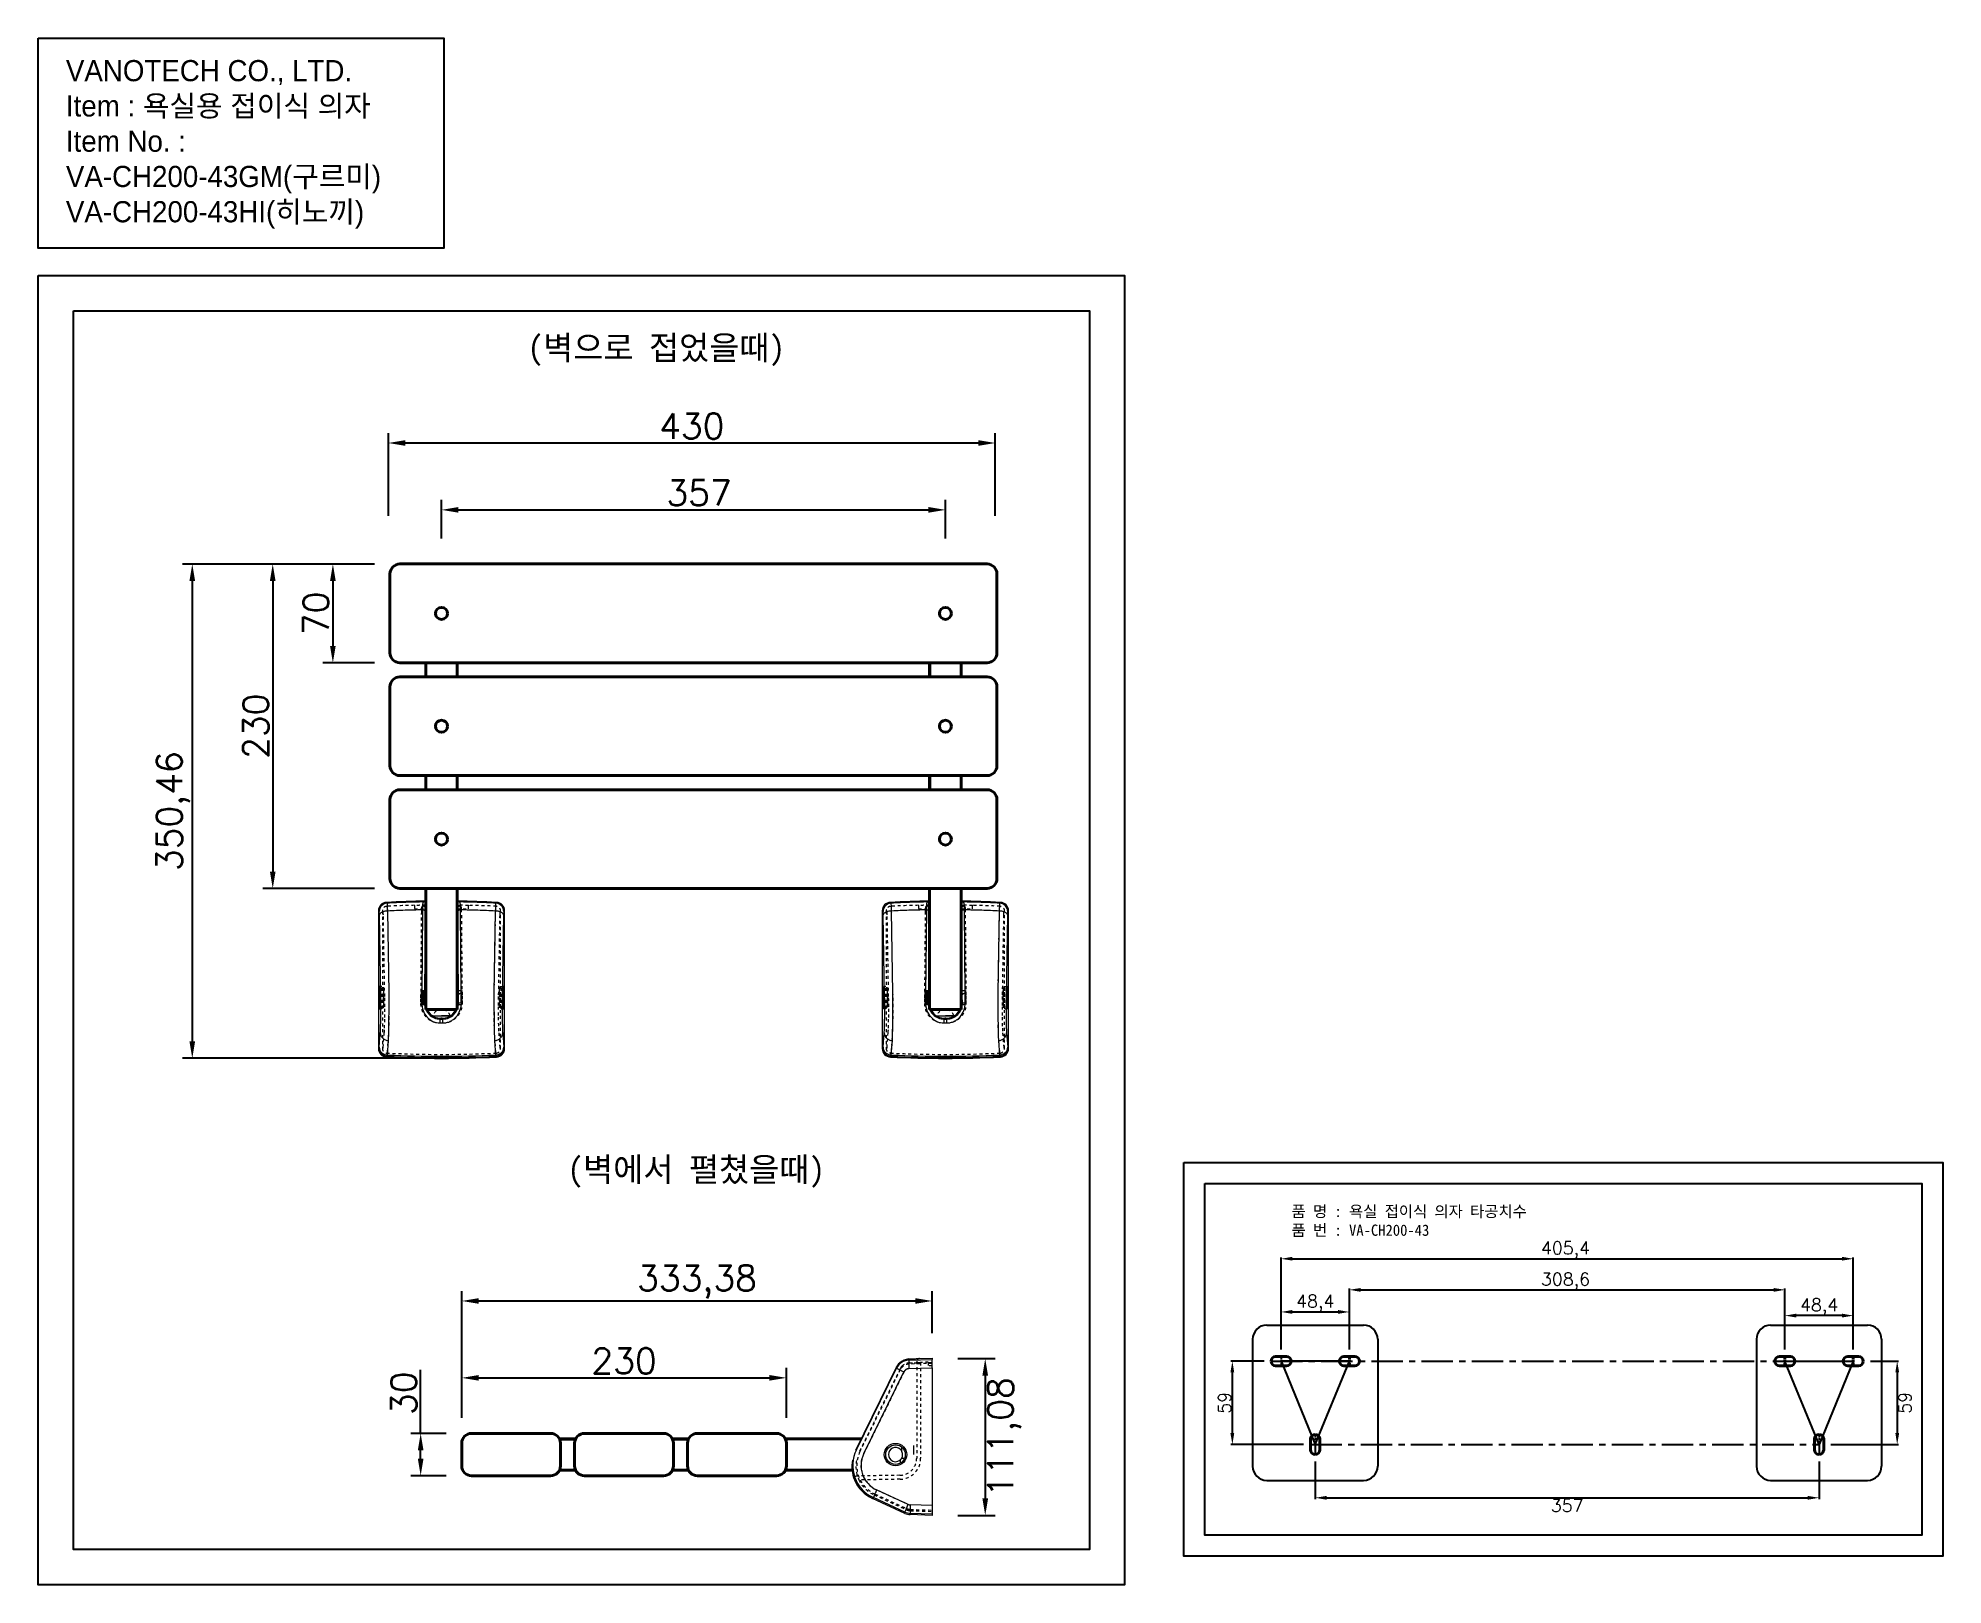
# Model space of a CAD drawing. Header units: millimetres. Extents: x 8950 to 10299, y -896 to 200.
import ezdxf

# ---------------------------------------------------------------- set-up
doc = ezdxf.new("R2010")
doc.units = ezdxf.units.MM
doc.header["$LTSCALE"] = 0.7
doc.linetypes.add('CENTER', pattern=[50.8, 31.75, -6.35, 6.35, -6.35])
doc.linetypes.add('DASHED', pattern=[6, 3, -3])
doc.layers.add('Layer0000', color=7, linetype='Continuous', lineweight=20)
doc.styles.get("Standard").update_dxf_attribs({"font": 'txt.shx', "bigfont": 'whgtxt.shx'})
doc.styles.add('스타일', font='', dxfattribs={"height": 20})
doc.styles.get('스타일').set_extended_font_data('Gulim')
doc.dimstyles.new('ISO-25', dxfattribs={"dimtxt": 20, "dimasz": 12, "dimexe": 10, "dimexo": 10, "dimgap": 12, "dimtad": 2, "dimtxsty": 'Standard', "dimcen": 2.5, "dimadec": 0, "dimazin": 0, "dimtfac": 1, "dimtmove": 0, "dimatfit": 3, "dimfxl": 1, "dimarcsym": 0})

msp = doc.modelspace()

# ---------------------------------------------------------------- texts
at = {"color": 3, "insert": (8969.361, 184.662), "char_height": 15, "width": 440.95802, "attachment_point": 1, "style": '스타일'}
msp.add_mtext('\\pt60;{\\C6;VANOTECH CO., LTD.\\P\\ptz;\\C256;Item : 욕실용 접이식 의자\\PItem No. : \\PVA-CH200-43GM(구르미) \\PVA-CH200-43HI(히노끼)}', dxfattribs=at)
at = {"char_height": 17, "width": 383.14002, "attachment_point": 1}
for s, insert in [('{\\fGulimChe|b0|i0|c129|p49;(벽으로 접었을때)}', (9296.495, -10.758)), ('{\\fGulimChe|b0|i0|c129|p49;(벽에서 펼쳤을때)}', (9324.78, -593.27))]:
    msp.add_mtext(s, dxfattribs=dict(at, insert=insert))
at = {"insert": (9837.687, -627.48), "char_height": 8, "attachment_point": 1}
msp.add_mtext_dynamic_manual_height_columns('{\\fGulimChe|b0|i0|c129|p49;품 명 : 욕실 접이식 의자 타공치수\\P품 번 : VA-CH200-43}', width=238.76682, gutter_width=12.5, heights=[0], dxfattribs=at)

# ---------------------------------------------------------------- blocks, each defined once
blk = doc.blocks.new('*D3')
at = {"color": 0, "lineweight": -2, "transparency": 16777216}
for p, q in [((9235.5, -154.6), (9235.5, -127.2)), ((9247.5, -134.2), (9580.5, -134.2)), ((9592.5, -154.6), (9592.5, -127.2))]:
    blk.add_line(p, q, dxfattribs=at)
at = {"color": 0, "transparency": 16777216}
for points in [[(9247.5, -132.2), (9247.5, -136.2), (9235.5, -134.2)], [(9580.5, -132.2), (9580.5, -136.2), (9592.5, -134.2)]]:
    blk.add_solid(points, dxfattribs=at)
at = {"layer": 'Defpoints', "color": 0, "transparency": 16777216}
for p in [(9592.5, -134.2), (9235.5, -172.6), (9592.5, -172.6)]:
    blk.add_point(p, dxfattribs=at)
at = {"color": 7, "transparency": 16777216, "insert": (9417.9, -122.2), "char_height": 18, "attachment_point": 5}
blk.add_mtext('357', dxfattribs=at)
blk = doc.blocks.new('*D4')
at = {"color": 0, "lineweight": -2, "transparency": 16777216}
for p, q in [((9188, -172.6), (9151.5, -172.6)), ((9158.5, -184.6), (9158.5, -230.6)), ((9188, -242.6), (9151.5, -242.6))]:
    blk.add_line(p, q, dxfattribs=at)
at = {"color": 0, "transparency": 16777216}
for points in [[(9156.5, -184.6), (9160.5, -184.6), (9158.5, -172.6)], [(9156.5, -230.6), (9160.5, -230.6), (9158.5, -242.6)]]:
    blk.add_solid(points, dxfattribs=at)
at = {"layer": 'Defpoints', "color": 0, "transparency": 16777216}
for p in [(9206, -172.6), (9158.5, -242.6), (9206, -242.6)]:
    blk.add_point(p, dxfattribs=at)
at = {"color": 7, "transparency": 16777216, "insert": (9146.5, -207.6), "char_height": 18, "attachment_point": 5, "rotation": 90}
blk.add_mtext('70', dxfattribs=at)
blk = doc.blocks.new('*D2')
at = {"color": 0, "lineweight": -2, "transparency": 16777216}
for p, q in [((9188, -172.6), (9108.9, -172.6)), ((9115.9, -184.6), (9115.9, -390.6)), ((9188, -402.6), (9108.9, -402.6))]:
    blk.add_line(p, q, dxfattribs=at)
at = {"color": 0, "transparency": 16777216}
for points in [[(9113.9, -184.6), (9117.9, -184.6), (9115.9, -172.6)], [(9113.9, -390.6), (9117.9, -390.6), (9115.9, -402.6)]]:
    blk.add_solid(points, dxfattribs=at)
at = {"layer": 'Defpoints', "color": 0, "transparency": 16777216}
for p in [(9206, -172.6), (9115.9, -402.6), (9206, -402.6)]:
    blk.add_point(p, dxfattribs=at)
at = {"color": 7, "transparency": 16777216, "insert": (9103.9, -287.6), "char_height": 18, "attachment_point": 5, "rotation": 90}
blk.add_mtext('230', dxfattribs=at)
blk = doc.blocks.new('*D5')
at = {"color": 0, "lineweight": -2, "transparency": 16777216}
for p, q in [((9188, -172.6), (9051.9, -172.6)), ((9058.9, -184.6), (9058.9, -511)), ((9217.5, -523), (9051.9, -523))]:
    blk.add_line(p, q, dxfattribs=at)
at = {"color": 0, "transparency": 16777216}
for points in [[(9056.9, -184.6), (9060.9, -184.6), (9058.9, -172.6)], [(9056.9, -511), (9060.9, -511), (9058.9, -523)]]:
    blk.add_solid(points, dxfattribs=at)
at = {"layer": 'Defpoints', "color": 0, "transparency": 16777216}
for p in [(9206, -172.6), (9058.9, -523), (9235.5, -523)]:
    blk.add_point(p, dxfattribs=at)
at = {"color": 7, "transparency": 16777216, "insert": (9045.4, -347.8), "char_height": 18, "attachment_point": 5, "rotation": 90}
blk.add_mtext('350,46', dxfattribs=at)
blk = doc.blocks.new('*D7')
at = {"color": 0, "lineweight": -2, "transparency": 16777216}
for p, q in [((9249.8, -777.9), (9249.8, -688)), ((9583.2, -717.9), (9583.2, -688)), ((9261.8, -695), (9571.2, -695))]:
    blk.add_line(p, q, dxfattribs=at)
at = {"color": 0, "transparency": 16777216}
for points in [[(9261.8, -693), (9261.8, -697), (9249.8, -695)], [(9571.2, -693), (9571.2, -697), (9583.2, -695)]]:
    blk.add_solid(points, dxfattribs=at)
at = {"layer": 'Defpoints', "color": 0, "transparency": 16777216}
for p in [(9583.2, -695), (9583.2, -735.9), (9249.8, -795.9)]:
    blk.add_point(p, dxfattribs=at)
at = {"color": 7, "transparency": 16777216, "insert": (9416.5, -681.5), "char_height": 18, "attachment_point": 5}
blk.add_mtext('333,38', dxfattribs=at)
blk = doc.blocks.new('*D8')
at = {"color": 0, "lineweight": -2, "transparency": 16777216}
for p, q in [((9249.8, -777.9), (9249.8, -742.5)), ((9261.8, -749.5), (9467.8, -749.5)), ((9479.8, -777.9), (9479.8, -742.5))]:
    blk.add_line(p, q, dxfattribs=at)
at = {"color": 0, "transparency": 16777216}
for points in [[(9261.8, -747.5), (9261.8, -751.5), (9249.8, -749.5)], [(9467.8, -747.5), (9467.8, -751.5), (9479.8, -749.5)]]:
    blk.add_solid(points, dxfattribs=at)
at = {"layer": 'Defpoints', "color": 0, "transparency": 16777216}
for p in [(9479.8, -749.5), (9249.8, -795.9), (9479.8, -795.9)]:
    blk.add_point(p, dxfattribs=at)
at = {"color": 7, "transparency": 16777216, "insert": (9364.8, -737.5), "char_height": 18, "attachment_point": 5}
blk.add_mtext('230', dxfattribs=at)
blk = doc.blocks.new('*D6')
at = {"color": 0, "lineweight": -2, "transparency": 16777216}
for p, q in [((9601.2, -735.9), (9627.7, -735.9)), ((9620.7, -747.9), (9620.7, -835)), ((9601.2, -847), (9627.7, -847))]:
    blk.add_line(p, q, dxfattribs=at)
at = {"color": 0, "transparency": 16777216}
for points in [[(9618.7, -747.9), (9622.7, -747.9), (9620.7, -735.9)], [(9618.7, -835), (9622.7, -835), (9620.7, -847)]]:
    blk.add_solid(points, dxfattribs=at)
at = {"layer": 'Defpoints', "color": 0, "transparency": 16777216}
for p in [(9583.2, -735.9), (9583.2, -847), (9620.7, -847)]:
    blk.add_point(p, dxfattribs=at)
at = {"color": 7, "transparency": 16777216, "insert": (9634.2, -791.5), "char_height": 18, "attachment_point": 5, "rotation": 90}
blk.add_mtext('111,08', dxfattribs=at)
blk = doc.blocks.new('*D9')
at = {"color": 0, "lineweight": -2, "transparency": 16777216}
for p, q in [((9220.7, -788.9), (9220.7, -743.9)), ((9238.8, -788.9), (9213.7, -788.9)), ((9220.7, -806.9), (9220.7, -800.9)), ((9238.8, -818.9), (9213.7, -818.9))]:
    blk.add_line(p, q, dxfattribs=at)
at = {"color": 0, "transparency": 16777216}
for points in [[(9218.7, -800.9), (9222.7, -800.9), (9220.7, -788.9)], [(9218.7, -806.9), (9222.7, -806.9), (9220.7, -818.9)]]:
    blk.add_solid(points, dxfattribs=at)
at = {"layer": 'Defpoints', "color": 0, "transparency": 16777216}
for p in [(9220.7, -788.9), (9256.8, -788.9), (9256.8, -818.9)]:
    blk.add_point(p, dxfattribs=at)
at = {"color": 7, "transparency": 16777216, "insert": (9208.7, -760.4), "char_height": 18, "attachment_point": 5, "rotation": 90}
blk.add_mtext('30', dxfattribs=at)
blk = doc.blocks.new('*D10')
at = {"color": 0, "lineweight": -2, "transparency": 16777216}
for p, q in [((9197.8, -138.5), (9197.8, -79.8)), ((9627.8, -138.5), (9627.8, -79.8)), ((9209.8, -86.8), (9615.8, -86.8))]:
    blk.add_line(p, q, dxfattribs=at)
at = {"color": 0, "transparency": 16777216}
for points in [[(9209.8, -84.8), (9209.8, -88.8), (9197.8, -86.8)], [(9615.8, -84.8), (9615.8, -88.8), (9627.8, -86.8)]]:
    blk.add_solid(points, dxfattribs=at)
at = {"layer": 'Defpoints', "color": 0, "transparency": 16777216}
for p in [(9627.8, -86.8), (9197.8, -156.5), (9627.8, -156.5)]:
    blk.add_point(p, dxfattribs=at)
at = {"color": 7, "transparency": 16777216, "insert": (9412.8, -74.8), "char_height": 18, "attachment_point": 5}
blk.add_mtext('430', dxfattribs=at)
blk = doc.blocks.new('*D12')
at = {"color": 0, "lineweight": -2, "transparency": 16777216}
for p, q in [((9830.3, -729.4), (9830.3, -701.8)), ((9838.3, -702.8), (9870.7, -702.8)), ((9878.7, -729.4), (9878.7, -701.8))]:
    blk.add_line(p, q, dxfattribs=at)
at = {"color": 0, "transparency": 16777216}
for points in [[(9838.3, -701.4), (9838.3, -704.1), (9830.3, -702.8)], [(9870.7, -701.4), (9870.7, -704.1), (9878.7, -702.8)]]:
    blk.add_solid(points, dxfattribs=at)
at = {"layer": 'Defpoints', "color": 0, "transparency": 16777216}
for p in [(9878.7, -702.8), (9830.3, -734.4), (9878.7, -734.4)]:
    blk.add_point(p, dxfattribs=at)
at = {"color": 7, "transparency": 16777216, "insert": (9854.5, -696.5), "char_height": 9, "attachment_point": 5}
blk.add_mtext('48,4', dxfattribs=at)
blk = doc.blocks.new('*D13')
at = {"color": 0, "lineweight": -2, "transparency": 16777216}
for p, q in [((9818.2, -737.7), (9794.8, -737.7)), ((9795.8, -788.7), (9795.8, -745.7)), ((9846.2, -796.7), (9794.8, -796.7))]:
    blk.add_line(p, q, dxfattribs=at)
at = {"color": 0, "transparency": 16777216}
for points in [[(9794.4, -745.7), (9797.1, -745.7), (9795.8, -737.7)], [(9794.4, -788.7), (9797.1, -788.7), (9795.8, -796.7)]]:
    blk.add_solid(points, dxfattribs=at)
at = {"layer": 'Defpoints', "color": 0, "transparency": 16777216}
for p in [(9795.8, -737.7), (9823.2, -737.7), (9851.2, -796.7)]:
    blk.add_point(p, dxfattribs=at)
at = {"color": 7, "transparency": 16777216, "insert": (9790.3, -767.2), "char_height": 9, "attachment_point": 5, "rotation": 90}
blk.add_mtext('59', dxfattribs=at)
blk = doc.blocks.new('*D14')
at = {"color": 0, "lineweight": -2, "transparency": 16777216}
for p, q in [((9830.3, -729.4), (9830.3, -664.1)), ((9838.3, -665.1), (10227.7, -665.1)), ((10235.7, -729.4), (10235.7, -664.1))]:
    blk.add_line(p, q, dxfattribs=at)
at = {"color": 0, "transparency": 16777216}
for points in [[(9838.3, -663.7), (9838.3, -666.4), (9830.3, -665.1)], [(10227.7, -663.7), (10227.7, -666.4), (10235.7, -665.1)]]:
    blk.add_solid(points, dxfattribs=at)
at = {"layer": 'Defpoints', "color": 0, "transparency": 16777216}
for p in [(10235.7, -665.1), (9830.3, -734.4), (10235.7, -734.4)]:
    blk.add_point(p, dxfattribs=at)
at = {"color": 7, "transparency": 16777216, "insert": (10031.8, -658.8), "char_height": 9, "attachment_point": 5}
blk.add_mtext('405,4', dxfattribs=at)
blk = doc.blocks.new('*D16')
at = {"color": 0, "lineweight": -2, "transparency": 16777216}
for p, q in [((9854.5, -808.8), (9854.5, -835.5)), ((10211.5, -808.8), (10211.5, -835.5)), ((9862.5, -834.5), (10203.5, -834.5))]:
    blk.add_line(p, q, dxfattribs=at)
at = {"color": 0, "transparency": 16777216}
for points in [[(9862.5, -833.2), (9862.5, -835.9), (9854.5, -834.5)], [(10203.5, -833.2), (10203.5, -835.9), (10211.5, -834.5)]]:
    blk.add_solid(points, dxfattribs=at)
at = {"layer": 'Defpoints', "color": 0, "transparency": 16777216}
for p in [(9854.5, -803.8), (10211.5, -803.8), (10211.5, -834.5)]:
    blk.add_point(p, dxfattribs=at)
at = {"color": 7, "transparency": 16777216, "insert": (10033, -840), "char_height": 9, "attachment_point": 5}
blk.add_mtext('357', dxfattribs=at)
blk = doc.blocks.new('*D17')
at = {"color": 0, "lineweight": -2, "transparency": 16777216}
for p, q in [((10247.8, -737.7), (10267.8, -737.7)), ((10266.8, -745.7), (10266.8, -788.7)), ((10219.7, -796.7), (10267.8, -796.7))]:
    blk.add_line(p, q, dxfattribs=at)
at = {"color": 0, "transparency": 16777216}
for points in [[(10265.5, -745.7), (10268.2, -745.7), (10266.8, -737.7)], [(10265.5, -788.7), (10268.2, -788.7), (10266.8, -796.7)]]:
    blk.add_solid(points, dxfattribs=at)
at = {"layer": 'Defpoints', "color": 0, "transparency": 16777216}
for p in [(10242.8, -737.7), (10214.7, -796.7), (10266.8, -796.7)]:
    blk.add_point(p, dxfattribs=at)
at = {"color": 7, "transparency": 16777216, "insert": (10272.3, -767.2), "char_height": 9, "attachment_point": 5, "rotation": 90}
blk.add_mtext('59', dxfattribs=at)
blk = doc.blocks.new('*D15')
at = {"color": 0, "lineweight": -2, "transparency": 16777216}
for p, q in [((10187.3, -729.4), (10187.3, -704.4)), ((10227.7, -705.4), (10195.3, -705.4)), ((10235.7, -729.4), (10235.7, -704.4))]:
    blk.add_line(p, q, dxfattribs=at)
at = {"color": 0, "transparency": 16777216}
for points in [[(10195.3, -704), (10195.3, -706.7), (10187.3, -705.4)], [(10227.7, -704), (10227.7, -706.7), (10235.7, -705.4)]]:
    blk.add_solid(points, dxfattribs=at)
at = {"layer": 'Defpoints', "color": 0, "transparency": 16777216}
for p in [(10187.3, -705.4), (10187.3, -734.4), (10235.7, -734.4)]:
    blk.add_point(p, dxfattribs=at)
at = {"color": 7, "transparency": 16777216, "insert": (10211.5, -699.1), "char_height": 9, "attachment_point": 5}
blk.add_mtext('48,4', dxfattribs=at)
blk = doc.blocks.new('*D11')
at = {"color": 0, "lineweight": -2, "transparency": 16777216}
for p, q in [((9878.7, -729.4), (9878.7, -686.1)), ((9886.7, -687.1), (10179.3, -687.1)), ((10187.3, -729.4), (10187.3, -686.1))]:
    blk.add_line(p, q, dxfattribs=at)
at = {"color": 0, "transparency": 16777216}
for points in [[(9886.7, -685.8), (9886.7, -688.5), (9878.7, -687.1)], [(10179.3, -685.8), (10179.3, -688.5), (10187.3, -687.1)]]:
    blk.add_solid(points, dxfattribs=at)
at = {"layer": 'Defpoints', "color": 0, "transparency": 16777216}
for p in [(10187.3, -687.1), (9878.7, -734.4), (10187.3, -734.4)]:
    blk.add_point(p, dxfattribs=at)
at = {"color": 7, "transparency": 16777216, "insert": (10031.8, -680.9), "char_height": 9, "attachment_point": 5}
blk.add_mtext('308,6', dxfattribs=at)

# ---------------------------------------------------------------- dimensions: what is measured, and where the dimension line sits
at = {"color": 5}
for base, p1, p2, override, picture, middle in [((9627.78, -86.782), (9197.78, -156.549), (9627.78, -156.549), {"dimtxt": 18, "dimexe": 7, "dimexo": 18, "dimgap": 3, "dimclrt": 7}, '*D10', (9412.78, -86.782)), ((9592.467, -134.244), (9235.467, -172.562), (9592.467, -172.562), {"dimtxt": 18, "dimexe": 7, "dimexo": 18, "dimgap": 3, "dimclrt": 7}, '*D3', (9417.853, -134.244)), ((10235.667, -665.08), (9830.267, -734.388), (10235.667, -734.388), {"dimtxt": 9, "dimasz": 8, "dimexe": 1, "dimexo": 5, "dimgap": 1, "dimclrt": 7}, '*D14', (10031.767, -665.08)), ((9583.172, -695.032), (9249.792, -795.904), (9583.172, -735.937), {"dimtxt": 18, "dimexe": 7, "dimexo": 18, "dimgap": 3, "dimclrt": 7}, '*D7', (9416.482, -695.032)), ((10187.267, -687.143), (9878.667, -734.388), (10187.267, -734.388), {"dimtxt": 9, "dimasz": 8, "dimexe": 1, "dimexo": 5, "dimgap": 1, "dimclrt": 7}, '*D11', (10031.767, -687.143)), ((9878.667, -702.766), (9830.267, -734.388), (9878.667, -734.388), {"dimtxt": 9, "dimasz": 8, "dimexe": 1, "dimexo": 5, "dimgap": 1, "dimclrt": 7}, '*D12', (9854.467, -702.766)), ((10187.267, -705.355), (10235.667, -734.388), (10187.267, -734.388), {"dimtxt": 9, "dimasz": 8, "dimexe": 1, "dimexo": 5, "dimgap": 1, "dimclrt": 7}, '*D15', (10211.467, -705.355)), ((9479.792, -749.499), (9249.792, -795.904), (9479.792, -795.904), {"dimtxt": 18, "dimexe": 7, "dimexo": 18, "dimgap": 3, "dimclrt": 7}, '*D8', (9364.792, -749.499))]:
    dim = msp.add_linear_dim(base=base, p1=p1, p2=p2, dimstyle='ISO-25', override=override, dxfattribs=at)
    dim.commit()
    dim.dimension.update_dxf_attribs({"geometry": picture, "text_midpoint": middle, "dimtype": 160})
for base, p1, p2, override, picture, middle in [((9058.9424, -523.0269), (9205.9669, -172.5624), (9235.4669, -523.0269), {"dimtxt": 18, "dimexe": 7, "dimexo": 18, "dimgap": 3, "dimclrt": 7}, '*D5', (9045.4424, -347.7947)), ((9115.868, -402.562), (9205.967, -172.562), (9205.967, -402.562), {"dimtxt": 18, "dimexe": 7, "dimexo": 18, "dimgap": 3, "dimclrt": 7}, '*D2', (9103.868, -287.562)), ((9158.504, -242.562), (9205.967, -172.562), (9205.967, -242.562), {"dimtxt": 18, "dimexe": 7, "dimexo": 18, "dimgap": 3, "dimclrt": 7}, '*D4', (9146.504, -207.562)), ((10266.829, -796.653), (10242.767, -737.653), (10214.732, -796.653), {"dimtxt": 9, "dimasz": 8, "dimexe": 1, "dimexo": 5, "dimgap": 1, "dimclrt": 7}, '*D17', (10272.329, -767.153)), ((9220.74, -788.904), (9256.792, -818.904), (9256.792, -788.904), {"dimtxt": 18, "dimexe": 7, "dimexo": 18, "dimgap": 3, "dimclrt": 7}, '*D9', (9208.74, -760.404))]:
    dim = msp.add_linear_dim(base=base, p1=p1, p2=p2, angle=90, dimstyle='ISO-25', override=override, dxfattribs=at)
    dim.commit()
    dim.dimension.update_dxf_attribs({"geometry": picture, "text_midpoint": middle})
for base, p1, p2, override, picture, middle in [((9620.653, -847.019), (9583.172, -735.937), (9583.172, -847.019), {"dimtxt": 18, "dimexe": 7, "dimexo": 18, "dimgap": 3, "dimclrt": 7}, '*D6', (9620.653, -791.478)), ((9795.78, -737.653), (9851.202, -796.653), (9823.167, -737.653), {"dimtxt": 9, "dimasz": 8, "dimexe": 1, "dimexo": 5, "dimgap": 1, "dimclrt": 7}, '*D13', (9795.78, -767.153))]:
    dim = msp.add_linear_dim(base=base, p1=p1, p2=p2, angle=90, dimstyle='ISO-25', override=override, dxfattribs=at)
    dim.commit()
    dim.dimension.update_dxf_attribs({"geometry": picture, "text_midpoint": middle, "dimtype": 160})
dim = msp.add_linear_dim(base=(10211.467, -834.522), p1=(9854.467, -803.753), p2=(10211.467, -803.753), dimstyle='ISO-25', override={"dimtxt": 9, "dimasz": 8, "dimexe": 1, "dimexo": 5, "dimgap": 1, "dimclrt": 7}, dxfattribs=at)
dim.commit()
dim.dimension.update_dxf_attribs({"geometry": '*D16', "text_midpoint": (10032.967, -840.022)})

# ---------------------------------------------------------------- linework, layer by layer
at = {"lineweight": 40}
for p, q in [((9205.967, -172.562), (9413.967, -172.562)), ((9413.967, -172.562), (9621.967, -172.562)), ((9198.967, -235.562), (9198.967, -179.562)), ((9628.967, -179.562), (9628.967, -235.562)), ((9413.967, -242.562), (9205.967, -242.562)), ((9224.317, -252.562), (9224.317, -242.562)), ((9224.327, -242.562), (9224.327, -252.562)), ((9246.607, -242.562), (9246.607, -252.562)), ((9246.617, -242.562), (9246.617, -252.562)), ((9621.967, -242.562), (9413.967, -242.562)), ((9581.317, -252.562), (9581.317, -242.562)), ((9581.327, -242.562), (9581.327, -252.562)), ((9581.327, -242.562), (9581.327, -252.562)), ((9603.607, -242.562), (9603.607, -252.562)), ((9603.607, -242.562), (9603.607, -252.562)), ((9603.617, -242.562), (9603.617, -252.562)), ((9413.967, -252.562), (9205.967, -252.562)), ((9621.967, -252.562), (9413.967, -252.562)), ((9198.967, -259.562), (9198.967, -315.562)), ((9628.967, -315.562), (9628.967, -259.562)), ((9413.967, -322.562), (9205.967, -322.562)), ((9224.317, -332.562), (9224.317, -322.562)), ((9224.327, -322.562), (9224.327, -332.562)), ((9246.607, -322.562), (9246.607, -332.562)), ((9246.617, -322.562), (9246.617, -332.562)), ((9621.967, -322.562), (9413.967, -322.562)), ((9581.317, -332.562), (9581.317, -322.562)), ((9581.327, -322.562), (9581.327, -332.562)), ((9581.327, -322.562), (9581.327, -332.562)), ((9603.607, -322.562), (9603.607, -332.562)), ((9603.607, -322.562), (9603.607, -332.562)), ((9603.617, -322.562), (9603.617, -332.562)), ((9413.967, -332.562), (9205.967, -332.562)), ((9621.967, -332.562), (9413.967, -332.562)), ((9198.967, -339.562), (9198.967, -395.562)), ((9628.967, -395.562), (9628.967, -339.562)), ((9413.967, -402.562), (9205.967, -402.562)), ((9224.317, -488.312), (9224.317, -402.562)), ((9246.617, -402.562), (9246.617, -488.312)), ((9621.967, -402.562), (9413.967, -402.562)), ((9581.317, -488.312), (9581.317, -402.562)), ((9603.617, -402.562), (9603.617, -488.312)), ((9246.617, -488.312), (9224.317, -488.312)), ((9603.617, -488.312), (9581.317, -488.312)), ((9826.432, -734.388), (9834.102, -734.388)), ((9834.102, -740.918), (9826.432, -740.918)), ((9871.567, -737.653), (9871.567, -737.653)), ((9874.832, -734.388), (9882.502, -734.388)), ((9882.502, -740.918), (9874.832, -740.918)), ((9880.682, -734.388), (9882.502, -734.388)), ((9882.502, -740.918), (9880.682, -740.918)), ((9885.767, -737.653), (9885.767, -737.653)), ((10180.167, -737.653), (10180.167, -737.653)), ((10183.432, -734.388), (10191.102, -734.388)), ((10191.102, -740.918), (10183.432, -740.918)), ((10189.282, -734.388), (10191.102, -734.388)), ((10191.102, -740.918), (10189.282, -740.918)), ((10194.367, -737.653), (10194.367, -737.653)), ((10228.567, -737.653), (10228.567, -737.653)), ((10231.832, -734.388), (10239.502, -734.388)), ((10239.502, -740.918), (10231.832, -740.918)), ((10237.682, -734.388), (10239.502, -734.388)), ((10239.502, -740.918), (10237.682, -740.918)), ((10242.767, -737.653), (10242.767, -737.653)), ((9249.792, -803.904), (9249.792, -795.904)), ((9256.792, -788.904), (9312.792, -788.904)), ((9319.043, -792.754), (9330.541, -792.754)), ((9319.117, -792.904), (9330.468, -792.904)), ((9319.792, -792.764), (9329.792, -792.764)), ((9319.792, -803.904), (9319.792, -795.904)), ((9329.792, -803.904), (9329.792, -795.904)), ((9336.792, -788.904), (9392.792, -788.904)), ((9344.792, -788.904), (9384.792, -788.904)), ((9399.043, -792.754), (9410.541, -792.754)), ((9399.117, -792.904), (9410.468, -792.904)), ((9399.792, -792.764), (9409.792, -792.764)), ((9399.792, -803.904), (9399.792, -795.904)), ((9409.792, -803.904), (9409.792, -795.904)), ((9416.792, -788.904), (9472.792, -788.904)), ((9424.792, -788.904), (9464.792, -788.904)), ((9479.043, -792.754), (9532.853, -792.754)), ((9479.792, -803.904), (9479.792, -795.904)), ((9851.202, -800.488), (9851.202, -792.818)), ((9851.202, -794.638), (9851.202, -792.818)), ((9854.467, -789.553), (9854.467, -789.553)), ((9857.732, -792.818), (9857.732, -794.638)), ((9857.732, -792.818), (9857.732, -800.488)), ((10208.202, -800.488), (10208.202, -792.818)), ((10208.202, -794.638), (10208.202, -792.818)), ((10211.467, -789.553), (10211.467, -789.553)), ((10214.732, -792.818), (10214.732, -794.638)), ((10214.732, -792.818), (10214.732, -800.488)), ((9249.792, -803.904), (9249.792, -811.904)), ((9319.792, -803.904), (9319.792, -811.904)), ((9329.792, -803.904), (9329.792, -811.904)), ((9399.792, -803.904), (9399.792, -811.904)), ((9409.792, -803.904), (9409.792, -811.904)), ((9479.792, -803.904), (9479.792, -811.904)), ((9854.467, -803.753), (9854.467, -803.753)), ((10211.467, -803.753), (10211.467, -803.753)), ((9256.792, -818.904), (9312.792, -818.904)), ((9330.541, -815.054), (9319.043, -815.054)), ((9319.117, -814.904), (9330.468, -814.904)), ((9319.792, -815.044), (9329.792, -815.044)), ((9336.792, -818.904), (9392.792, -818.904)), ((9344.792, -818.904), (9384.792, -818.904)), ((9410.541, -815.054), (9399.043, -815.054)), ((9399.117, -814.904), (9410.468, -814.904)), ((9399.792, -815.044), (9409.792, -815.044)), ((9416.792, -818.904), (9472.792, -818.904)), ((9424.792, -818.904), (9464.792, -818.904)), ((9526.376, -815.054), (9479.043, -815.054))]:
    msp.add_line(p, q, dxfattribs=at)
at = {"color": 6}
for p, q in [((9222.613, -484.937), (9222.542, -474.887)), ((9579.613, -484.937), (9579.542, -474.887)), ((9830.267, -737.653), (9854.467, -796.653)), ((9878.667, -737.653), (9830.267, -737.653)), ((9854.467, -796.653), (9878.667, -737.653)), ((10211.467, -796.653), (10187.267, -737.653)), ((10235.667, -737.653), (10211.467, -796.653))]:
    msp.add_line(p, q, dxfattribs=at)
for p, q in [((9820.167, -712.153), (9888.767, -712.153)), ((10177.167, -712.153), (10245.767, -712.153)), ((9810.167, -722.153), (9810.167, -812.153)), ((9898.767, -722.153), (9898.767, -796.653)), ((10167.167, -722.153), (10167.167, -812.153)), ((10255.767, -722.153), (10255.767, -812.153)), ((9823.167, -737.653), (9823.167, -737.653)), ((9832.282, -734.388), (9834.102, -734.388)), ((9834.102, -740.918), (9832.282, -740.918)), ((9837.367, -737.653), (9837.367, -737.653)), ((9898.767, -796.653), (9898.767, -812.153)), ((10167.167, -796.653), (10167.167, -812.153)), ((9820.167, -822.153), (9888.767, -822.153)), ((10177.167, -822.153), (10245.767, -822.153))]:
    msp.add_line(p, q)
at = {"color": 1, "linetype": 'CENTER'}
for p, q in [((9823.167, -737.653), (10240.367, -737.653)), ((9851.202, -796.653), (10212.332, -796.653))]:
    msp.add_line(p, q, dxfattribs=at)
at = {"color": 1, "linetype": 'CENTER', "ltscale": 0.07}
msp.add_line((9830.267, -734.388), (9830.267, -740.918), dxfattribs=at)
at = {"color": 1, "linetype": 'CENTER', "lineweight": 40, "ltscale": 0.07}
for p, q in [((9878.667, -734.388), (9878.667, -740.918)), ((10187.267, -734.388), (10187.267, -740.918)), ((10235.667, -734.388), (10235.667, -740.918))]:
    msp.add_line(p, q, dxfattribs=at)
at = {"color": 6, "lineweight": -3}
msp.add_line((10187.267, -737.653), (10235.667, -737.653), dxfattribs=at)
at = {"color": 1, "linetype": 'CENTER', "lineweight": -3, "ltscale": 0.06}
for p, q in [((9854.467, -789.553), (9854.467, -803.753)), ((10211.467, -789.553), (10211.467, -803.753))]:
    msp.add_line(p, q, dxfattribs=at)
at = {"color": 6}
for points in [[(8949.656, 200.243), (9237.029, 200.243), (9237.029, 51.243), (8949.656, 51.243)], [(8974.656, 6.914), (9694.458, 6.914), (9694.458, -871.292), (8974.656, -871.292)], [(9776.342, -611.78), (10284.197, -611.78), (10284.197, -860.98), (9776.342, -860.98)]]:
    msp.add_lwpolyline(points, close=True, dxfattribs=at)
at = {"color": 3}
for points in [[(8949.656, 31.914), (9719.458, 31.914), (9719.458, -896.292), (8949.656, -896.292)], [(9761.342, -596.78), (10299.197, -596.78), (10299.197, -875.98), (9761.342, -875.98)]]:
    msp.add_lwpolyline(points, close=True, dxfattribs=at)
at = {"lineweight": 40}
for centre in [(9235.467, -207.562), (9592.467, -207.562), (9592.467, -207.562), (9235.467, -287.562), (9592.467, -287.562), (9592.467, -287.562), (9235.467, -367.562), (9592.467, -367.562), (9592.467, -367.562)]:
    msp.add_circle(centre, 4.25, dxfattribs=at)
for centre, radius, start, end in [((9205.967, -179.562), 7, 90, 180), ((9621.967, -179.562), 7, 0, 90), ((9205.967, -235.562), 7, 180, 270), ((9621.967, -235.562), 7, 270, 0), ((9205.967, -259.562), 7, 90, 180), ((9621.967, -259.562), 7, 0, 90), ((9205.967, -315.562), 7, 180, 270), ((9621.967, -315.562), 7, 270, 0), ((9205.967, -339.562), 7, 90, 180), ((9621.967, -339.562), 7, 0, 90), ((9205.967, -395.562), 7, 180, 270), ((9621.967, -395.562), 7, 270, 0), ((9826.432, -737.653), 3.265, 90, 180), ((9826.432, -737.653), 3.265, 180, 270), ((9834.102, -737.653), 3.265, 0, 90), ((9834.102, -737.653), 3.265, 270, 0), ((9874.832, -737.653), 3.265, 90, 180), ((9874.832, -737.653), 3.265, 180, 270), ((9882.502, -737.653), 3.265, 0, 90), ((9882.502, -737.653), 3.265, 270, 0), ((10183.432, -737.653), 3.265, 90, 180), ((10183.432, -737.653), 3.265, 180, 270), ((10191.102, -737.653), 3.265, 0, 90), ((10191.102, -737.653), 3.265, 270, 0), ((10231.832, -737.653), 3.265, 90, 180), ((10231.832, -737.653), 3.265, 180, 270), ((10239.502, -737.653), 3.265, 0, 90), ((10239.502, -737.653), 3.265, 270, 0), ((9256.792, -795.904), 7, 90, 180), ((9312.792, -795.904), 7, 0, 90), ((9336.792, -795.904), 7, 90, 180), ((9392.792, -795.904), 7, 0, 90), ((9416.792, -795.904), 7, 90, 180), ((9472.792, -795.904), 7, 0, 90), ((9854.467, -792.818), 3.265, 90, 180), ((9854.467, -792.818), 3.265, 0, 90), ((10211.467, -792.818), 3.265, 90, 180), ((10211.467, -792.818), 3.265, 0, 90), ((9854.467, -800.488), 3.265, 180, 270), ((9854.467, -800.488), 3.265, 270, 0), ((10211.467, -800.488), 3.265, 180, 270), ((10211.467, -800.488), 3.265, 270, 0), ((9256.792, -811.904), 7, 180, 270), ((9312.792, -811.904), 7, 270, 0), ((9336.792, -811.904), 7, 180, 270), ((9392.792, -811.904), 7, 270, 0), ((9416.792, -811.904), 7, 180, 270), ((9472.792, -811.904), 7, 270, 0)]:
    msp.add_arc(centre, radius, start, end, dxfattribs=at)
for centre, start, end in [((9820.167, -722.153), 90, 180), ((9888.767, -722.153), 0, 90), ((10177.167, -722.153), 90, 180), ((10245.767, -722.153), 0, 90), ((9820.167, -812.153), 180, 270), ((9888.767, -812.153), 270, 0), ((10177.167, -812.153), 180, 270), ((10245.767, -812.153), 270, 0)]:
    msp.add_arc(centre, 10, start, end)
at = {"layer": 'Layer0000', "color": 251, "linetype": 'Continuous', "lineweight": 5, "true_color": 0x606060}
for p, q in [((9197.063, -412.971), (9196.478, -412.418)), ((9221.969, -417.78), (9221.459, -477.018)), ((9221.987, -415.009), (9221.969, -417.78)), ((9224.021, -416.448), (9224.021, -477.025)), ((9246.912, -416.455), (9246.912, -477.025)), ((9246.94, -418.666), (9246.912, -416.455)), ((9248.965, -417.78), (9248.946, -415.017)), ((9249.475, -477.018), (9248.965, -417.78)), ((9274.455, -412.418), (9273.871, -412.971)), ((9554.063, -412.971), (9553.478, -412.418)), ((9578.969, -417.78), (9578.459, -477.018)), ((9578.987, -415.009), (9578.969, -417.78)), ((9581.021, -416.448), (9581.021, -477.025)), ((9603.912, -416.455), (9603.912, -477.025)), ((9603.94, -418.666), (9603.912, -416.455)), ((9605.965, -417.78), (9605.946, -415.017)), ((9606.475, -477.018), (9605.965, -417.78)), ((9631.455, -412.418), (9630.871, -412.971)), ((9191.325, -418.99), (9190.744, -418.437)), ((9192.44, -479.221), (9191.446, -421.231)), ((9198.332, -476.565), (9197.345, -418.576)), ((9223.993, -418.666), (9223.486, -477.904)), ((9247.448, -477.904), (9246.94, -418.666)), ((9273.589, -418.577), (9272.601, -476.567)), ((9279.488, -421.233), (9278.494, -479.222)), ((9280.189, -418.437), (9279.609, -418.99)), ((9548.325, -418.99), (9547.744, -418.437)), ((9549.44, -479.221), (9548.446, -421.231)), ((9555.332, -476.565), (9554.345, -418.576)), ((9580.993, -418.666), (9580.486, -477.904)), ((9604.448, -477.904), (9603.94, -418.666)), ((9630.589, -418.577), (9629.601, -476.567)), ((9636.488, -421.233), (9635.494, -479.222)), ((9637.189, -418.437), (9636.609, -418.99)), ((9223.891, -483.651), (9223.45, -484.092)), ((9224.02, -482.892), (9224.013, -483.398)), ((9246.914, -482.892), (9246.921, -483.398)), ((9247.043, -483.651), (9247.483, -484.092)), ((9580.891, -483.651), (9580.45, -484.092)), ((9581.02, -482.892), (9581.013, -483.398)), ((9603.914, -482.892), (9603.921, -483.398)), ((9604.043, -483.651), (9604.483, -484.092)), ((9229.071, -492.777), (9235.467, -492.777)), ((9234.525, -497.91), (9234.527, -495.121)), ((9234.525, -497.91), (9236.426, -497.912)), ((9235.057, -494.591), (9234.527, -495.121)), ((9234.527, -495.121), (9236.406, -495.121)), ((9235.876, -494.591), (9235.057, -494.591)), ((9235.467, -492.777), (9241.863, -492.777)), ((9235.876, -494.591), (9236.406, -495.121)), ((9236.426, -497.912), (9236.406, -495.122)), ((9586.071, -492.777), (9592.467, -492.777)), ((9591.525, -497.91), (9591.527, -495.121)), ((9591.525, -497.91), (9593.426, -497.912)), ((9592.057, -494.591), (9591.527, -495.121)), ((9591.527, -495.121), (9593.406, -495.121)), ((9592.876, -494.591), (9592.057, -494.591)), ((9592.467, -492.777), (9598.863, -492.777)), ((9592.876, -494.591), (9593.406, -495.121)), ((9593.426, -497.912), (9593.406, -495.122)), ((9191.343, -515.179), (9192.12, -504.958)), ((9197.107, -520.651), (9197.886, -510.43)), ((9273.048, -510.43), (9273.827, -520.651)), ((9278.813, -504.958), (9279.591, -515.179)), ((9548.343, -515.179), (9549.12, -504.958)), ((9554.107, -520.651), (9554.886, -510.43)), ((9630.048, -510.43), (9630.827, -520.651)), ((9635.813, -504.958), (9636.591, -515.179)), ((9190.744, -516.062), (9191.289, -515.543)), ((9196.478, -522.081), (9197.027, -521.562)), ((9273.907, -521.562), (9274.455, -522.081)), ((9279.645, -515.543), (9280.189, -516.062)), ((9547.744, -516.062), (9548.289, -515.543)), ((9553.478, -522.081), (9554.027, -521.562)), ((9630.907, -521.562), (9631.455, -522.081)), ((9636.645, -515.543), (9637.189, -516.062)), ((9557.884, -742.569), (9557.884, -741.772)), ((9566.554, -736.137), (9566.54, -736.138)), ((9566.554, -736.963), (9566.554, -736.137)), ((9566.557, -736.963), (9583.172, -736.41)), ((9529.415, -800.557), (9557.885, -742.568)), ((9534.617, -803.212), (9563.087, -745.223)), ((9566.557, -742.982), (9583.172, -742.429)), ((9560.321, -807.796), (9560.356, -810.049)), ((9561.304, -798.357), (9561.304, -801.088)), ((9561.43, -806.525), (9563.563, -806.525)), ((9570.007, -803.904), (9570.007, -797.508)), ((9541.46, -834.421), (9540.746, -834.985)), ((9563.726, -844.642), (9541.46, -834.422)), ((9566.037, -839.171), (9543.77, -828.95)), ((9563.726, -845.56), (9563.727, -844.643)), ((9583.172, -840.054), (9567.577, -839.534)), ((9567.577, -846.474), (9567.577, -845.554)), ((9583.172, -846.073), (9567.577, -845.554))]:
    msp.add_line(p, q, dxfattribs=at)
at = {"layer": 'Layer0000', "color": 3, "linetype": 'DASHED', "lineweight": 5, "true_color": 0x00ff00}
for p, q in [((9197.197, -415.78), (9196.618, -415.23)), ((9216.372, -414.614), (9216.372, -414.515)), ((9216.372, -414.614), (9216.372, -416.999)), ((9216.372, -416.999), (9224.317, -416.999)), ((9221.208, -417.644), (9221.192, -419.033)), ((9246.617, -416.999), (9254.562, -416.999)), ((9249.742, -419.033), (9249.726, -417.644)), ((9254.562, -414.515), (9254.562, -414.614)), ((9254.562, -416.999), (9254.562, -414.614)), ((9274.316, -415.23), (9273.736, -415.78)), ((9554.197, -415.78), (9553.618, -415.23)), ((9573.372, -414.614), (9573.372, -414.515)), ((9573.372, -414.614), (9573.372, -416.999)), ((9573.372, -416.999), (9581.317, -416.999)), ((9578.208, -417.644), (9578.192, -419.033)), ((9603.617, -416.999), (9611.562, -416.999)), ((9606.742, -419.033), (9606.726, -417.644)), ((9611.562, -414.515), (9611.562, -414.614)), ((9611.562, -416.999), (9611.562, -414.614)), ((9631.316, -415.23), (9630.736, -415.78)), ((9193.56, -418.44), (9193.56, -516.059)), ((9194.137, -418.99), (9193.56, -418.44)), ((9195.252, -479.221), (9194.258, -421.231)), ((9221.192, -419.033), (9220.685, -478.251)), ((9250.249, -478.251), (9249.742, -419.033)), ((9273.529, -419.816), (9272.539, -477.806)), ((9276.676, -421.233), (9275.682, -479.222)), ((9277.374, -418.44), (9276.797, -418.99)), ((9277.374, -516.059), (9277.374, -418.44)), ((9550.56, -418.44), (9550.56, -516.059)), ((9551.137, -418.99), (9550.56, -418.44)), ((9552.252, -479.221), (9551.258, -421.231)), ((9578.192, -419.033), (9577.685, -478.251)), ((9607.249, -478.251), (9606.742, -419.033)), ((9630.529, -419.816), (9629.539, -477.806)), ((9633.676, -421.233), (9632.681, -479.222)), ((9634.374, -418.44), (9633.797, -418.99)), ((9634.374, -516.059), (9634.374, -418.44)), ((9193.247, -471.973), (9191.653, -471.973)), ((9193.247, -487.852), (9193.247, -471.973)), ((9277.687, -471.973), (9279.28, -471.973)), ((9277.687, -487.852), (9277.687, -471.973)), ((9550.247, -471.973), (9548.653, -471.973)), ((9550.247, -487.852), (9550.247, -471.973)), ((9634.687, -471.973), (9636.28, -471.973)), ((9634.687, -487.852), (9634.687, -471.973)), ((9194.469, -472.978), (9193.247, -472.978)), ((9221.135, -474.887), (9223.95, -474.887)), ((9221.197, -483.449), (9221.193, -483.804)), ((9221.207, -482.77), (9221.197, -483.449)), ((9221.197, -484.937), (9224.029, -484.937)), ((9221.21, -482.533), (9221.207, -482.77)), ((9246.902, -484.937), (9249.737, -484.937)), ((9246.984, -474.887), (9249.799, -474.887)), ((9249.727, -482.77), (9249.724, -482.533)), ((9249.736, -483.449), (9249.727, -482.77)), ((9249.741, -483.804), (9249.736, -483.449)), ((9276.464, -472.978), (9277.687, -472.978)), ((9551.469, -472.978), (9550.247, -472.978)), ((9578.135, -474.887), (9580.949, -474.887)), ((9578.197, -483.449), (9578.192, -483.804)), ((9578.207, -482.77), (9578.197, -483.449)), ((9578.197, -484.937), (9581.029, -484.937)), ((9578.21, -482.533), (9578.207, -482.77)), ((9603.902, -484.937), (9606.737, -484.937)), ((9603.984, -474.887), (9606.799, -474.887)), ((9606.727, -482.77), (9606.724, -482.533)), ((9606.736, -483.449), (9606.727, -482.77)), ((9606.741, -483.804), (9606.736, -483.449)), ((9633.464, -472.978), (9634.687, -472.978)), ((9193.247, -487.852), (9191.653, -487.852)), ((9194.469, -486.847), (9193.247, -486.847)), ((9276.465, -486.847), (9277.687, -486.847)), ((9277.687, -487.852), (9279.28, -487.852)), ((9550.247, -487.852), (9548.653, -487.852)), ((9551.469, -486.847), (9550.247, -486.847)), ((9633.465, -486.847), (9634.687, -486.847)), ((9634.687, -487.852), (9636.28, -487.852)), ((9194.155, -515.179), (9194.933, -504.958)), ((9197.229, -518.097), (9198.008, -507.876)), ((9272.926, -507.876), (9273.704, -518.097)), ((9276.001, -504.958), (9276.779, -515.179)), ((9551.155, -515.179), (9551.933, -504.958)), ((9554.229, -518.097), (9555.008, -507.876)), ((9629.926, -507.876), (9630.704, -518.097)), ((9633.001, -504.958), (9633.779, -515.179)), ((9193.56, -516.059), (9194.101, -515.543)), ((9196.618, -519.269), (9197.161, -518.753)), ((9273.772, -518.753), (9274.315, -519.269)), ((9276.833, -515.543), (9277.374, -516.059)), ((9550.56, -516.059), (9551.101, -515.543)), ((9553.618, -519.269), (9554.161, -518.753)), ((9630.772, -518.753), (9631.315, -519.269)), ((9633.833, -515.543), (9634.374, -516.059)), ((9583.172, -739.222), (9566.652, -739.772)), ((9572.117, -737.791), (9572.117, -806.525)), ((9580.358, -738.378), (9574.931, -738.567)), ((9574.931, -738.567), (9574.931, -806.525)), ((9580.358, -738.378), (9580.358, -738.605)), ((9580.358, -738.605), (9583.172, -738.507)), ((9580.358, -738.605), (9580.358, -740.991)), ((9583.172, -740.991), (9580.358, -740.991)), ((9560.411, -743.024), (9531.337, -802.242)), ((9560.41, -743.808), (9531.94, -801.798)), ((9563.184, -745.224), (9534.715, -803.213)), ((9529.907, -819.113), (9529.908, -819.113)), ((9560.267, -818.583), (9529.908, -819.113)), ((9560.316, -821.397), (9531.179, -821.905)), ((9541.923, -832.429), (9564.902, -843.004)), ((9542.636, -831.868), (9564.903, -842.089)), ((9543.868, -828.95), (9566.135, -839.171)), ((9567.675, -842.745), (9583.172, -843.261)), ((9567.675, -843.662), (9583.172, -844.203))]:
    msp.add_line(p, q, dxfattribs=at)
at = {"layer": 'Layer0000', "color": 7, "linetype": 'Continuous', "lineweight": 20}
for p, q in [((9190.744, -418.437), (9190.744, -516.062)), ((9280.189, -516.062), (9280.189, -418.437)), ((9547.744, -418.437), (9547.744, -516.062)), ((9637.189, -516.062), (9637.189, -418.437)), ((9224.008, -483.843), (9224.013, -483.398)), ((9224.013, -483.398), (9224.02, -482.892)), ((9224.02, -482.892), (9224.026, -482.533)), ((9246.908, -482.533), (9246.914, -482.892)), ((9246.914, -482.892), (9246.921, -483.398)), ((9246.921, -483.398), (9246.925, -483.843)), ((9581.008, -483.843), (9581.013, -483.398)), ((9581.013, -483.398), (9581.02, -482.892)), ((9581.02, -482.892), (9581.026, -482.533)), ((9603.908, -482.533), (9603.914, -482.892)), ((9603.914, -482.892), (9603.921, -483.398)), ((9603.921, -483.398), (9603.925, -483.843)), ((9224.567, -488.92), (9224.567, -488.312)), ((9224.567, -488.312), (9235.467, -488.312)), ((9224.567, -488.92), (9235.467, -488.92)), ((9229.212, -492.812), (9235.467, -492.812)), ((9235.467, -488.312), (9246.367, -488.312)), ((9235.467, -488.92), (9246.367, -488.92)), ((9241.722, -492.812), (9235.467, -492.812)), ((9246.367, -488.92), (9246.367, -488.312)), ((9581.567, -488.92), (9581.567, -488.312)), ((9581.567, -488.312), (9592.467, -488.312)), ((9581.567, -488.92), (9592.467, -488.92)), ((9586.212, -492.812), (9592.467, -492.812)), ((9592.467, -488.312), (9603.367, -488.312)), ((9592.467, -488.92), (9603.367, -488.92)), ((9598.722, -492.812), (9592.467, -492.812)), ((9603.367, -488.92), (9603.367, -488.312)), ((9557.884, -741.772), (9528.8, -801.01)), ((9574.024, -735.784), (9573.98, -735.786)), ((9574.057, -735.782), (9574.024, -735.784)), ((9574.057, -735.782), (9583.172, -735.464)), ((9583.172, -735.464), (9583.172, -736.41)), ((9583.172, -742.429), (9583.172, -736.41)), ((9583.172, -742.429), (9583.172, -840.054)), ((9561.43, -806.525), (9561.275, -806.762)), ((9528.083, -821.883), (9528.056, -821.815)), ((9528.091, -821.902), (9528.083, -821.883)), ((9528.091, -821.902), (9528.091, -821.903)), ((9528.091, -821.903), (9528.091, -821.904)), ((9563.726, -845.56), (9540.746, -834.985)), ((9583.172, -847.019), (9567.577, -846.474)), ((9583.172, -840.054), (9583.172, -846.073)), ((9583.172, -846.073), (9583.172, -847.019))]:
    msp.add_line(p, q, dxfattribs=at)
for radius in [7.939, 6.934]:
    msp.add_circle((9557.142, -803.904), radius, dxfattribs=at)
for centre, radius, start, end in [((9196.761, -418.427), 6.016, 92.688121, 180.09295), ((9235.467, -1215.471), 803.999, 90.794611, 92.779539), ((9235.467, -1215.471), 803.999, 87.220458, 89.205385), ((9274.173, -418.427), 6.016, 359.906875, 87.312182), ((9553.761, -418.427), 6.016, 92.688121, 180.09295), ((9592.467, -1215.471), 803.999, 90.794611, 92.779539), ((9592.467, -1215.471), 803.999, 87.220458, 89.205385), ((9631.173, -418.427), 6.016, 359.906875, 87.312182), ((9194.23, -472.608), 2.675, 169.025627, 174.737758), ((9192.253, -472.224), 0.661, 158.64691, 169.025627), ((9191.653, -471.99), 0.017, 89.999998, 158.64691), ((9191.653, -471.991), 0.0183, 19.414399, 89.999998), ((9190.835, -472.28), 0.886, 9.897835, 19.414399), ((9188.033, -472.769), 3.731, 4.525732, 9.897835), ((9291.462, -473.649), 12.334, 173.260981, 175.8366), ((9280.337, -472.335), 1.132, 164.751069, 173.260981), ((9279.499, -472.106), 0.263, 151.301499, 164.751069), ((9279.28, -471.987), 0.0139, 89.999998, 151.301499), ((9279.28, -471.991), 0.0177, 20.169357, 89.999998), ((9278.557, -472.256), 0.788, 10.314968, 20.169357), ((9276.459, -472.638), 2.921, 5.427816, 10.314968), ((9551.23, -472.608), 2.675, 169.025627, 174.737758), ((9549.253, -472.224), 0.661, 158.64691, 169.025627), ((9548.653, -471.99), 0.017, 89.999998, 158.64691), ((9548.653, -471.991), 0.0183, 19.414399, 89.999998), ((9547.835, -472.28), 0.886, 9.897835, 19.414399), ((9545.033, -472.769), 3.731, 4.525732, 9.897835), ((9648.462, -473.649), 12.334, 173.260981, 175.8366), ((9637.337, -472.335), 1.132, 164.751069, 173.260981), ((9636.499, -472.106), 0.263, 151.301499, 164.751069), ((9636.28, -471.987), 0.0139, 89.999998, 151.301499), ((9636.28, -471.991), 0.0177, 20.169357, 89.999998), ((9635.557, -472.256), 0.788, 10.314968, 20.169357), ((9633.459, -472.638), 2.921, 5.427816, 10.314968), ((9418.713, -479.912), 227.337, 178.875502, 179.999998), ((9418.709, -479.912), 227.333, 179.999998, 181.166742), ((9253.023, -476.66), 61.615, 176.715433, 178.875502), ((9246.718, -483.415), 55.307, 181.166742, 183.532343), ((9213.769, -474.407), 22.296, 174.737758, 176.715433), ((9158.775, -475.084), 33.08, 2.722247, 4.525732), ((9152.437, -484.207), 39.441, 355.8366, 358.555446), ((9106.768, -477.557), 85.145, 0.857653, 2.722247), ((8985.506, -479.998), 206.425, 358.555446, 359.743795), ((8953.345, -479.854), 238.586, 359.743795, 0.857653), ((9489.867, -480.17), 266.008, 179.363109, 180.136847), ((9390.82, -480.407), 166.961, 180.136847, 181.113491), ((9359.017, -478.715), 135.15, 178.748353, 179.363109), ((9237.244, -483.266), 13.356, 181.654086, 184.072541), ((9245.597, -476.237), 21.703, 177.214226, 178.748353), ((9230.452, -483.749), 6.547, 184.072541, 187.527011), ((9229.527, -475.455), 5.61, 174.185544, 177.214226), ((9223.95, -474.899), 0.0112, 4.109458, 89.999998), ((9209.486, -475.938), 14.512, 1.936035, 4.109458), ((9228.221, -484.044), 4.297, 187.527011, 191.83686), ((9182.923, -476.836), 41.09, 1.145573, 1.936035), ((9093.422, -478.625), 130.609, 0.702208, 1.145573), ((9238.811, -483.768), 14.803, 180.293142, 181.645007), ((9250.075, -483.444), 26.071, 181.645007, 182.663656), ((9224.03, -484.922), 0.0153, 191.83686, 269.99961), ((9321.07, -475.585), 97.059, 180.850203, 181.702681), ((7662.988, -450.753), 1561.361, 358.833706, 358.922563), ((9218.694, -484.904), 5.34, 359.642027, 2.663656), ((9175.479, -479.912), 48.596, 359.999998, 1.702681), ((9213.455, -479.912), 10.62, 358.922563, 359.999998), ((9276.269, -479.912), 29.41, 178.977393, 179.999998), ((9257.479, -479.912), 10.62, 179.999998, 181.077433), ((10807.945, -450.753), 1561.361, 181.077433, 181.16629), ((9842.931, -490.027), 596.163, 178.750265, 178.977393), ((9215.983, -483.246), 30.95, 357.386387, 358.300195), ((9251.248, -484.856), 4.347, 177.386387, 181.079113), ((9246.906, -484.924), 0.0135, 269.991913, 348.652394), ((9376.94, -478.618), 130.037, 178.843107, 179.297788), ((9242.196, -483.979), 4.818, 348.652394, 352.501532), ((9233.864, -483.777), 13.062, 358.300195, 359.706854), ((9286.302, -476.788), 39.381, 178.016875, 178.843107), ((9260.607, -475.898), 13.67, 175.801873, 178.016875), ((9240.812, -483.796), 6.214, 352.501532, 355.973332), ((9246.984, -474.898), 0.011, 89.999998, 175.801873), ((9246.984, -474.901), 0.0132, 3.475982, 89.999998), ((9224.03, -476.295), 23.01, 1.596015, 3.475982), ((9232.171, -483.188), 14.876, 355.973332, 358.216957), ((9183.509, -477.424), 63.547, 0.88148, 1.596015), ((9090.488, -480.608), 156.584, 358.886505, 359.794535), ((9061.563, -479.3), 185.507, 0.463275, 0.88148), ((8958.385, -480.134), 288.688, 359.794535, 0.463275), ((9517.589, -479.971), 238.586, 179.743795, 180.857653), ((9485.428, -479.827), 206.425, 178.555446, 179.743795), ((9364.165, -482.268), 85.145, 180.857653, 182.722247), ((9318.497, -475.617), 39.441, 175.8366, 178.555446), ((9260.044, -474.198), 19.41, 3.532343, 5.427816), ((9224.215, -476.41), 55.307, 1.166742, 3.532343), ((9217.91, -483.165), 61.615, 356.715433, 358.875502), ((9052.224, -479.912), 227.333, 359.999998, 1.166742), ((9052.22, -479.912), 227.337, 358.875502, 359.999998), ((9775.713, -479.912), 227.337, 178.875502, 179.999998), ((9775.709, -479.912), 227.333, 179.999998, 181.166742), ((9610.023, -476.66), 61.615, 176.715433, 178.875502), ((9603.718, -483.415), 55.307, 181.166742, 183.532343), ((9570.769, -474.407), 22.296, 174.737758, 176.715433), ((9515.775, -475.084), 33.08, 2.722247, 4.525732), ((9509.436, -484.207), 39.441, 355.8366, 358.555446), ((9463.768, -477.557), 85.145, 0.857653, 2.722247), ((9342.506, -479.998), 206.425, 358.555446, 359.743795), ((9310.345, -479.854), 238.586, 359.743795, 0.857653), ((9846.867, -480.17), 266.008, 179.363109, 180.136847), ((9747.82, -480.407), 166.961, 180.136847, 181.113491), ((9716.017, -478.715), 135.15, 178.748353, 179.363109), ((9594.244, -483.266), 13.356, 181.654086, 184.072541), ((9602.597, -476.237), 21.703, 177.214226, 178.748353), ((9587.452, -483.749), 6.547, 184.072541, 187.527011), ((9586.527, -475.455), 5.61, 174.185544, 177.214226), ((9580.949, -474.899), 0.0112, 4.109458, 89.999998), ((9566.486, -475.938), 14.512, 1.936035, 4.109458), ((9585.22, -484.044), 4.297, 187.527011, 191.83686), ((9539.923, -476.836), 41.09, 1.145573, 1.936035), ((9450.422, -478.625), 130.609, 0.702208, 1.145573), ((9595.811, -483.768), 14.803, 180.293142, 181.645007), ((9607.075, -483.444), 26.071, 181.645007, 182.663656), ((9581.03, -484.922), 0.0153, 191.83686, 269.99961), ((9678.07, -475.585), 97.059, 180.850203, 181.702681), ((8019.988, -450.753), 1561.361, 358.833706, 358.922563), ((9575.694, -484.904), 5.34, 359.642027, 2.663656), ((9532.479, -479.912), 48.596, 359.999998, 1.702681), ((9570.455, -479.912), 10.62, 358.922563, 359.999998), ((9633.269, -479.912), 29.41, 178.977393, 179.999998), ((9614.479, -479.912), 10.62, 179.999998, 181.077433), ((11164.945, -450.753), 1561.361, 181.077433, 181.16629), ((10199.931, -490.027), 596.163, 178.750265, 178.977393), ((9572.983, -483.246), 30.95, 357.386387, 358.300195), ((9608.248, -484.856), 4.347, 177.386387, 181.079113), ((9603.906, -484.924), 0.0135, 269.991913, 348.652394), ((9733.939, -478.618), 130.037, 178.843107, 179.297788), ((9599.196, -483.979), 4.818, 348.652394, 352.501532), ((9590.864, -483.777), 13.062, 358.300195, 359.706854), ((9643.302, -476.788), 39.381, 178.016875, 178.843107), ((9617.607, -475.898), 13.67, 175.801873, 178.016875), ((9597.812, -483.796), 6.214, 352.501532, 355.973332), ((9603.984, -474.898), 0.011, 89.999998, 175.801873), ((9603.984, -474.901), 0.0132, 3.475982, 89.999998), ((9581.03, -476.295), 23.01, 1.596015, 3.475982), ((9589.171, -483.188), 14.876, 355.973332, 358.216957), ((9540.509, -477.424), 63.547, 0.88148, 1.596015), ((9447.488, -480.608), 156.584, 358.886505, 359.794535), ((9418.563, -479.3), 185.507, 0.463275, 0.88148), ((9315.385, -480.134), 288.688, 359.794535, 0.463275), ((9874.589, -479.971), 238.586, 179.743795, 180.857653), ((9842.428, -479.827), 206.425, 178.555446, 179.743795), ((9721.165, -482.268), 85.145, 180.857653, 182.722247), ((9675.497, -475.617), 39.441, 175.8366, 178.555446), ((9617.044, -474.198), 19.41, 3.532343, 5.427816), ((9581.215, -476.41), 55.307, 1.166742, 3.532343), ((9574.91, -483.165), 61.615, 356.715433, 358.875502), ((9409.224, -479.912), 227.333, 359.999998, 1.166742), ((9409.22, -479.912), 227.337, 358.875502, 359.999998), ((9210.89, -485.627), 19.41, 183.532343, 185.427816), ((9194.475, -487.187), 2.921, 185.427816, 190.314968), ((9192.376, -487.569), 0.788, 190.314968, 200.169357), ((9191.653, -487.834), 0.0177, 200.169357, 269.999998), ((9191.653, -487.838), 0.0139, 269.999998, 331.301499), ((9191.435, -487.718), 0.263, 331.301499, 344.751069), ((9190.597, -487.49), 1.132, 344.751069, 353.260981), ((9179.472, -486.175), 12.334, 353.260981, 355.8366), ((9235.467, -480.752), 13.621, 216.846179, 241.993339), ((9229.212, -492.512), 0.3, 241.993339, 270), ((9241.722, -492.512), 0.3, 270.000001, 298.006661), ((9235.467, -480.752), 13.621, 298.006661, 323.153821), ((9312.159, -484.74), 33.08, 182.722247, 184.525732), ((9282.901, -487.056), 3.731, 184.525732, 189.897835), ((9280.099, -487.545), 0.886, 189.897835, 199.414399), ((9279.28, -487.834), 0.0183, 199.414399, 269.999998), ((9279.28, -487.835), 0.017, 269.999998, 338.64691), ((9278.681, -487.6), 0.661, 338.64691, 349.025627), ((9276.704, -487.217), 2.675, 349.025627, 354.737758), ((9257.165, -485.418), 22.296, 354.737758, 356.715433), ((9567.89, -485.627), 19.41, 183.532343, 185.427816), ((9551.475, -487.187), 2.921, 185.427816, 190.314968), ((9549.376, -487.569), 0.788, 190.314968, 200.169357), ((9548.653, -487.834), 0.0177, 200.169357, 269.999998), ((9548.653, -487.838), 0.0139, 269.999998, 331.301499), ((9548.435, -487.718), 0.263, 331.301499, 344.751069), ((9547.597, -487.49), 1.132, 344.751069, 353.260981), ((9536.472, -486.175), 12.334, 353.260981, 355.8366), ((9592.467, -480.752), 13.621, 216.846179, 241.993339), ((9586.212, -492.512), 0.3, 241.993339, 270), ((9598.722, -492.512), 0.3, 270.000001, 298.006661), ((9592.467, -480.752), 13.621, 298.006661, 323.153821), ((9669.159, -484.74), 33.08, 182.722247, 184.525732), ((9639.901, -487.056), 3.731, 184.525732, 189.897835), ((9637.099, -487.545), 0.886, 189.897835, 199.414399), ((9636.28, -487.834), 0.0183, 199.414399, 269.999998), ((9636.28, -487.835), 0.017, 269.999998, 338.64691), ((9635.68, -487.6), 0.661, 338.64691, 349.025627), ((9633.704, -487.217), 2.675, 349.025627, 354.737758), ((9614.165, -485.418), 22.296, 354.737758, 356.715433), ((9196.761, -516.072), 6.016, 179.907117, 267.312001), ((9235.467, 280.972), 803.999, 267.220459, 272.779538), ((9274.173, -516.072), 6.016, 272.687844, 0.093076), ((9553.761, -516.072), 6.016, 179.907117, 267.312001), ((9592.467, 280.972), 803.999, 267.220459, 272.779538), ((9631.173, -516.072), 6.016, 272.687844, 0.093076), ((9566.905, -746.201), 10.05, 144.050292, 153.849686), ((9566.919, -746.211), 10.067, 134.259394, 144.050292), ((9566.964, -746.269), 10.14, 92.396681, 134.210745), ((9517.006, 440.385), 1177.565, 272.410822, 272.705115), ((9569.564, -671.997), 63.942, 272.705115, 273.968073), ((9552.266, -812.2), 26.046, 170.169444, 201.660139), ((9557.142, -803.904), 5.025, 34.08893, 228.127879), ((9557.142, -803.904), 5.025, 228.127879, 309.240364), ((9557.142, -803.904), 5.025, 309.240521, 315.261442), ((9557.142, -803.904), 5.025, 315.261442, 325.337375), ((9557.142, -803.904), 5.025, 0, 34.08893), ((9557.142, -803.904), 5.025, 328.565312, 360), ((9551.25, -812.161), 25.125, 202.814877, 245.288832), ((9567.928, -836.43), 10.05, 245.289067, 268)]:
    msp.add_arc(centre, radius, start, end, dxfattribs=at)
at = {"layer": 'Layer0000', "color": 251, "linetype": 'Continuous', "lineweight": 5, "true_color": 0x606060}
for centre, radius, start, end in [((9197.36, -418.999), 6.035, 92.821659, 179.918993), ((9235.474, -1215.373), 803.32, 91.80718, 92.74064), ((9196.787, -413.092), 0.301, 4.201805, 23.752295), ((9131.872, -417.861), 65.391, 2.881297, 4.201805), ((9037.615, -422.605), 159.768, 2.354242, 2.881297), ((8721.661, -435.595), 475.989, 2.048889, 2.354242), ((9235.471, -1215.307), 797.641, 91.854773, 92.739677), ((9235.467, -1215.172), 797.507, 90.969794, 91.854773), ((9235.467, -1215.158), 803.106, 90.873595, 91.80718), ((9221.952, -422.342), 4.562, 78.267861, 89.792784), ((9233.831, -415.188), 11.845, 172.291542, 179.133241), ((9221.983, -417.822), 2.812, 72.843097, 89.921147), ((9224.835, -413.971), 2.767, 158.107442, 172.291542), ((9223.926, -413.606), 1.788, 145.708855, 158.107442), ((9223.335, -413.202), 1.072, 129.675904, 145.708855), ((9223.269, -413.123), 0.969, 112.067344, 129.675904), ((9222.191, -417.149), 2.108, 53.093087, 72.843097), ((9222.385, -420.259), 2.434, 62.467658, 78.267861), ((9223.348, -413.317), 1.178, 96.109661, 112.067344), ((9222.502, -416.735), 1.59, 29.812837, 53.093087), ((9222.919, -419.234), 1.279, 40.506996, 62.467658), ((9222.964, -416.47), 1.058, 1.164508, 29.812837), ((9523.267, -421.231), 299.284, 179.277746, 179.508838), ((9433.766, -420.103), 209.777, 179.001722, 179.277746), ((9233.006, -416.615), 8.986, 171.858281, 178.938825), ((9226.302, -415.656), 2.214, 157.566449, 171.858281), ((9225.597, -415.365), 1.451, 151.893099, 157.566449), ((9247.712, -413.874), 1.728, 90.06539, 129.329332), ((9245.338, -415.364), 1.45, 22.403216, 28.105622), ((9244.586, -415.674), 2.263, 8.104094, 22.403216), ((9238.227, -416.579), 8.686, 0.819432, 8.104094), ((9247.966, -416.473), 1.054, 150.239693, 179.02406), ((9248.015, -419.234), 1.279, 117.531274, 139.493028), ((9248.427, -416.737), 1.585, 126.852439, 150.239693), ((9248.549, -420.258), 2.434, 101.730849, 117.531274), ((9248.739, -417.152), 2.104, 107.084215, 126.852439), ((9235.464, -1215.322), 803.27, 88.19284, 89.126502), ((9247.59, -413.305), 1.166, 67.959338, 84.09255), ((9247.663, -413.125), 0.972, 50.27731, 67.959338), ((9248.982, -422.341), 4.561, 90.205487, 101.730849), ((9248.947, -417.829), 2.812, 90.005525, 107.084215), ((9247.598, -413.203), 1.073, 34.236445, 50.27731), ((9247.005, -413.607), 1.791, 21.835379, 34.236445), ((9246.033, -413.997), 2.838, 7.660417, 21.835379), ((9237.576, -415.134), 11.371, 0.592138, 7.660417), ((9235.465, -1215.309), 797.643, 88.145222, 89.030202), ((9235.481, -1214.796), 802.744, 87.258873, 88.19284), ((9235.478, -1214.906), 797.24, 87.260019, 88.145222), ((9811.448, -438.089), 538.213, 177.644154, 177.922468), ((9426.037, -422.233), 152.476, 177.121261, 177.644154), ((9339.231, -417.868), 65.561, 175.803736, 177.121261), ((9274.147, -413.092), 0.302, 156.291119, 175.803736), ((9273.574, -418.999), 6.035, 0.081001, 87.177816), ((9554.36, -418.999), 6.035, 92.821659, 179.918993), ((9592.474, -1215.373), 803.32, 91.80718, 92.74064), ((9553.787, -413.092), 0.301, 4.201805, 23.752295), ((9488.872, -417.861), 65.391, 2.881297, 4.201805), ((9394.615, -422.605), 159.768, 2.354242, 2.881297), ((9078.661, -435.595), 475.989, 2.048889, 2.354242), ((9592.471, -1215.307), 797.641, 91.854773, 92.739677), ((9592.467, -1215.172), 797.507, 90.969794, 91.854773), ((9592.467, -1215.158), 803.106, 90.873595, 91.80718), ((9578.952, -422.342), 4.562, 78.267861, 89.792784), ((9590.831, -415.188), 11.845, 172.291542, 179.133241), ((9578.983, -417.822), 2.812, 72.843097, 89.921147), ((9581.835, -413.971), 2.767, 158.107442, 172.291542), ((9580.926, -413.606), 1.788, 145.708855, 158.107442), ((9580.335, -413.202), 1.072, 129.675904, 145.708855), ((9580.269, -413.123), 0.969, 112.067344, 129.675904), ((9579.191, -417.149), 2.108, 53.093087, 72.843097), ((9579.385, -420.259), 2.434, 62.467658, 78.267861), ((9580.348, -413.317), 1.178, 96.109661, 112.067344), ((9579.502, -416.735), 1.59, 29.812837, 53.093087), ((9579.919, -419.234), 1.279, 40.506996, 62.467658), ((9579.964, -416.47), 1.058, 1.164508, 29.812837), ((9880.267, -421.231), 299.284, 179.277746, 179.508838), ((9790.766, -420.103), 209.777, 179.001722, 179.277746), ((9590.006, -416.615), 8.986, 171.858281, 178.938825), ((9583.302, -415.656), 2.214, 157.566449, 171.858281), ((9582.597, -415.365), 1.451, 151.893099, 157.566449), ((9604.712, -413.874), 1.728, 90.06539, 129.329332), ((9602.338, -415.364), 1.45, 22.403216, 28.105622), ((9601.586, -415.674), 2.263, 8.104094, 22.403216), ((9595.227, -416.579), 8.686, 0.819432, 8.104094), ((9604.966, -416.473), 1.054, 150.239693, 179.02406), ((9605.015, -419.234), 1.279, 117.531274, 139.493028), ((9605.427, -416.737), 1.585, 126.852439, 150.239693), ((9605.549, -420.258), 2.434, 101.730849, 117.531274), ((9605.739, -417.152), 2.104, 107.084215, 126.852439), ((9592.464, -1215.322), 803.27, 88.19284, 89.126502), ((9604.59, -413.305), 1.166, 67.959338, 84.09255), ((9604.663, -413.125), 0.972, 50.27731, 67.959338), ((9605.981, -422.341), 4.561, 90.205487, 101.730849), ((9605.947, -417.829), 2.812, 90.005525, 107.084215), ((9604.598, -413.203), 1.073, 34.236445, 50.27731), ((9604.005, -413.607), 1.791, 21.835379, 34.236445), ((9603.033, -413.997), 2.838, 7.660417, 21.835379), ((9594.576, -415.134), 11.371, 0.592138, 7.660417), ((9592.465, -1215.309), 797.643, 88.145222, 89.030202), ((9592.481, -1214.796), 802.744, 87.258873, 88.19284), ((9592.478, -1214.906), 797.24, 87.260019, 88.145222), ((10168.448, -438.089), 538.213, 177.644154, 177.922468), ((9783.037, -422.233), 152.476, 177.121261, 177.644154), ((9696.231, -417.868), 65.561, 175.803736, 177.121261), ((9631.147, -413.092), 0.302, 156.291119, 175.803736), ((9630.574, -418.999), 6.035, 0.081001, 87.177816), ((9191.274, -419.043), 0.0729, 6.364024, 46.347003), ((9180.947, -420.195), 10.464, 3.09351, 6.364024), ((9165.093, -421.052), 26.342, 1.7786, 3.09351), ((9119.804, -422.458), 71.652, 0.981343, 1.7786), ((9192.659, -421.317), 1.216, 157.5283, 175.93655), ((9193.178, -421.532), 1.778, 142.322856, 157.5283), ((9193.69, -421.927), 2.425, 128.086978, 142.322856), ((9195.075, -423.694), 4.67, 117.84105, 128.086978), ((9195.817, -425.099), 6.259, 109.787788, 117.84105), ((9196.993, -428.368), 9.733, 103.331793, 109.787788), ((9197.392, -430.052), 11.463, 97.065964, 103.331793), ((9197.66, -432.216), 13.644, 91.323064, 97.065964), ((9223.566, -418.681), 0.427, 2.035453, 40.506996), ((9247.368, -418.681), 0.428, 139.493028, 177.964712), ((9273.274, -432.216), 13.642, 82.935038, 88.678983), ((9273.542, -430.052), 11.461, 76.667922, 82.935038), ((9273.941, -428.368), 9.731, 70.211331, 76.667922), ((9275.117, -425.1), 6.258, 62.157403, 70.211331), ((9275.859, -423.695), 4.669, 51.910759, 62.157403), ((9277.244, -421.929), 2.425, 37.674655, 51.910759), ((9277.756, -421.533), 1.778, 22.469537, 37.674655), ((9278.274, -421.319), 1.217, 4.062928, 22.469537), ((9351.204, -422.46), 71.726, 178.222613, 179.01963), ((9305.866, -421.053), 26.367, 176.90804, 178.222613), ((9289.998, -420.196), 10.476, 173.638501, 176.90804), ((9279.659, -419.043), 0.0729, 133.652978, 173.638501), ((9548.274, -419.043), 0.0729, 6.364024, 46.347003), ((9537.947, -420.195), 10.464, 3.09351, 6.364024), ((9522.093, -421.052), 26.342, 1.7786, 3.09351), ((9476.804, -422.458), 71.652, 0.981343, 1.7786), ((9549.659, -421.317), 1.216, 157.5283, 175.93655), ((9550.178, -421.532), 1.778, 142.322856, 157.5283), ((9550.69, -421.927), 2.425, 128.086978, 142.322856), ((9552.075, -423.694), 4.67, 117.84105, 128.086978), ((9552.817, -425.099), 6.259, 109.787788, 117.84105), ((9553.993, -428.368), 9.733, 103.331793, 109.787788), ((9554.392, -430.052), 11.463, 97.065964, 103.331793), ((9554.66, -432.216), 13.644, 91.323064, 97.065964), ((9580.566, -418.681), 0.427, 2.035453, 40.506996), ((9604.368, -418.681), 0.428, 139.493028, 177.964712), ((9630.274, -432.216), 13.642, 82.935038, 88.678983), ((9630.542, -430.052), 11.461, 76.667922, 82.935038), ((9630.941, -428.368), 9.731, 70.211331, 76.667922), ((9632.117, -425.1), 6.258, 62.157403, 70.211331), ((9632.859, -423.695), 4.669, 51.910759, 62.157403), ((9634.244, -421.929), 2.425, 37.674655, 51.910759), ((9634.756, -421.533), 1.778, 22.469537, 37.674655), ((9635.274, -421.319), 1.217, 4.062928, 22.469537), ((9708.204, -422.46), 71.726, 178.222613, 179.01963), ((9662.866, -421.053), 26.367, 176.90804, 178.222613), ((9646.998, -420.196), 10.476, 173.638501, 176.90804), ((9636.659, -419.043), 0.0729, 133.652978, 173.638501), ((8714.55, -487.414), 477.96, 0.115601, 0.982184), ((7901.158, -478.501), 1297.176, 359.661126, 0.085444), ((7279.655, -470.218), 1941.806, 359.600379, 359.699871), ((9236.917, -483.733), 15.503, 180.107787, 200.44834), ((9221.5, -495.46), 11.698, 85.770221, 90.419901), ((10042.542, -484.691), 821.119, 179.46459, 179.699871), ((9221.444, -481.582), 4.563, 78.292555, 89.815499), ((9221.992, -488.802), 5.022, 78.671254, 85.770221), ((9221.876, -479.5), 2.438, 62.504168, 78.292555), ((9222.607, -485.731), 1.891, 65.527843, 78.671254), ((9222.41, -478.474), 1.281, 40.540371, 62.504168), ((9223.058, -477.919), 0.428, 2.035563, 40.540371), ((9223.349, -484.103), 0.101, 6.246827, 65.527843), ((9234.463, -484.091), 11.02, 180.001411, 270.333842), ((10571.962, -488.455), 1348.519, 179.673285, 179.814607), ((10221.365, -486.456), 997.916, 179.509002, 179.673285), ((9235.062, -483.534), 11.058, 181.604461, 269.978347), ((9235.872, -483.534), 11.058, 270.021649, 358.395535), ((9236.471, -484.091), 11.02, 269.665815, 359.998873), ((9247.875, -477.919), 0.428, 139.459624, 177.964433), ((8222.515, -486.687), 1024.971, 0.326065, 0.490987), ((8013.554, -487.877), 1233.935, 0.175756, 0.326065), ((9247.573, -484.1), 0.0905, 119.716269, 174.329366), ((9248.114, -485.048), 1.181, 105.12575, 119.716269), ((9248.524, -478.474), 1.281, 117.495826, 139.459624), ((9248.767, -487.462), 3.682, 95.466597, 105.12575), ((9249.058, -479.5), 2.438, 101.707439, 117.495826), ((9249.528, -495.415), 11.671, 90.04577, 95.466597), ((9249.489, -481.582), 4.563, 90.184496, 101.707439), ((9234.298, -483.804), 15.22, 339.628542, 0.228976), ((8123.7, -487.538), 1125.824, 0.372139, 0.535357), ((7894.639, -489.025), 1354.89, 0.223357, 0.372139), ((10568.966, -478.518), 1296.366, 179.913776, 180.33847), ((9756.391, -487.415), 477.967, 179.017838, 179.884414), ((9071.55, -487.414), 477.96, 0.115601, 0.982184), ((8258.158, -478.501), 1297.176, 359.661126, 0.085444), ((7636.655, -470.218), 1941.806, 359.600379, 359.699871), ((9593.917, -483.733), 15.503, 180.107787, 200.44834), ((9578.5, -495.46), 11.698, 85.770221, 90.419901), ((10399.542, -484.691), 821.119, 179.46459, 179.699871), ((9578.444, -481.582), 4.563, 78.292555, 89.815499), ((9578.992, -488.802), 5.022, 78.671254, 85.770221), ((9578.876, -479.5), 2.438, 62.504168, 78.292555), ((9579.607, -485.731), 1.891, 65.527843, 78.671254), ((9579.41, -478.474), 1.281, 40.540371, 62.504168), ((9580.058, -477.919), 0.428, 2.035563, 40.540371), ((9580.349, -484.103), 0.101, 6.246827, 65.527843), ((9591.463, -484.091), 11.02, 180.001411, 270.333842), ((10928.962, -488.455), 1348.519, 179.673285, 179.814607), ((10578.365, -486.456), 997.916, 179.509002, 179.673285), ((9592.062, -483.534), 11.058, 181.604461, 269.978347), ((9592.872, -483.534), 11.058, 270.021649, 358.395535), ((9593.471, -484.091), 11.02, 269.665815, 359.998873), ((9604.875, -477.919), 0.428, 139.459624, 177.964433), ((8579.515, -486.687), 1024.971, 0.326065, 0.490987), ((8370.554, -487.877), 1233.935, 0.175756, 0.326065), ((9604.573, -484.1), 0.0905, 119.716269, 174.329366), ((9605.114, -485.048), 1.181, 105.12575, 119.716269), ((9605.524, -478.474), 1.281, 117.495826, 139.459624), ((9605.767, -487.462), 3.682, 95.466597, 105.12575), ((9606.058, -479.5), 2.438, 101.707439, 117.495826), ((9606.528, -495.415), 11.671, 90.04577, 95.466597), ((9606.489, -481.582), 4.563, 90.184496, 101.707439), ((9591.298, -483.804), 15.22, 339.628542, 0.228976), ((8480.7, -487.538), 1125.824, 0.372139, 0.535357), ((8251.639, -489.025), 1354.89, 0.223357, 0.372139), ((10925.966, -478.518), 1296.366, 179.913776, 180.33847), ((10113.391, -487.415), 477.967, 179.017838, 179.884414), ((8804.846, -489.211), 387.654, 358.169019, 359.288538), ((8667.783, -487.509), 524.727, 359.288538, 0.115601), ((8191.602, -482.828), 1006.702, 358.681938, 359.248031), ((7829.726, -478.078), 1368.608, 359.248031, 359.661126), ((9235.489, -484.265), 13.979, 200.44834, 221.881155), ((9234.945, -484.753), 13.248, 221.881155, 245.454196), ((9234.527, -485.669), 12.241, 245.454196, 269.992835), ((9232.525, -494.38), 2.541, 355.238565, 359.918098), ((9238.408, -494.38), 2.541, 180.081898, 184.761431), ((9236.336, -485.255), 12.657, 270.409871, 282.630867), ((9236.393, -485.51), 12.396, 282.630867, 294.980672), ((9236.22, -485.14), 12.804, 294.980672, 306.736403), ((9235.815, -484.597), 13.481, 306.736403, 318.192131), ((9235.377, -484.205), 14.069, 318.192131, 339.628542), ((10638.96, -478.104), 1366.361, 180.33847, 180.752142), ((10277.793, -482.846), 1005.163, 180.752142, 181.319008), ((9803.149, -487.509), 524.726, 179.884414, 180.711479), ((9666.083, -489.211), 387.649, 180.711479, 181.831013), ((9161.846, -489.211), 387.654, 358.169019, 359.288538), ((9024.783, -487.509), 524.727, 359.288538, 0.115601), ((8548.602, -482.828), 1006.702, 358.681938, 359.248031), ((8186.726, -478.078), 1368.608, 359.248031, 359.661126), ((9592.489, -484.265), 13.979, 200.44834, 221.881155), ((9591.945, -484.753), 13.248, 221.881155, 245.454196), ((9591.527, -485.669), 12.241, 245.454196, 269.992835), ((9589.525, -494.38), 2.541, 355.238565, 359.918098), ((9595.408, -494.38), 2.541, 180.081898, 184.761431), ((9593.336, -485.255), 12.657, 270.409871, 282.630867), ((9593.393, -485.51), 12.396, 282.630867, 294.980672), ((9593.22, -485.14), 12.804, 294.980672, 306.736403), ((9592.815, -484.597), 13.481, 306.736403, 318.192131), ((9592.377, -484.205), 14.069, 318.192131, 339.628542), ((10995.96, -478.104), 1366.361, 180.33847, 180.752142), ((10634.793, -482.846), 1005.163, 180.752142, 181.319008), ((10160.149, -487.509), 524.726, 179.884414, 180.711479), ((10023.083, -489.211), 387.649, 180.711479, 181.831013), ((9115.783, -499.151), 76.558, 355.649677, 358.169019), ((9197.155, -504.877), 5.035, 180.917246, 204.50782), ((9197.714, -504.622), 5.65, 204.50782, 226.760052), ((9198.031, -504.285), 6.113, 226.760052, 247.294289), ((9198.235, -503.799), 6.64, 247.294289, 266.988131), ((8996.822, -501.355), 201.269, 357.41587, 358.681938), ((9474.01, -501.353), 201.167, 181.319008, 182.586155), ((9272.699, -503.799), 6.64, 273.011437, 292.705604), ((9272.902, -504.285), 6.113, 292.705604, 313.240131), ((9273.219, -504.622), 5.65, 313.240131, 335.492324), ((9273.779, -504.877), 5.035, 335.492324, 359.082778), ((9355.145, -499.151), 76.553, 181.831013, 184.350455), ((9472.783, -499.151), 76.558, 355.649677, 358.169019), ((9554.155, -504.877), 5.035, 180.917246, 204.50782), ((9554.714, -504.622), 5.65, 204.50782, 226.760052), ((9555.031, -504.285), 6.113, 226.760052, 247.294289), ((9555.235, -503.799), 6.64, 247.294289, 266.988131), ((9353.822, -501.355), 201.269, 357.41587, 358.681938), ((9831.01, -501.353), 201.167, 181.319008, 182.586155), ((9629.699, -503.799), 6.64, 273.011437, 292.705604), ((9629.902, -504.285), 6.113, 292.705604, 313.240131), ((9630.219, -504.622), 5.65, 313.240131, 335.492324), ((9630.779, -504.877), 5.035, 335.492324, 359.082778), ((9712.145, -499.151), 76.553, 181.831013, 184.350455), ((9191.25, -515.502), 0.0559, 313.641081, 351.583895), ((9197.324, -515.534), 6.035, 180.081003, 267.175077), ((9186.657, -514.823), 4.699, 351.583895, 355.648854), ((9196.377, -515.098), 5.035, 180.917227, 204.507703), ((9196.937, -514.843), 5.65, 204.507703, 226.759893), ((9197.254, -514.506), 6.113, 226.759893, 247.288929), ((9197.457, -514.02), 6.64, 247.288929, 266.977813), ((9196.817, -521.47), 0.229, 336.22134, 354.961955), ((9235.467, 280.68), 803.162, 267.256725, 272.743275), ((9167.975, -518.927), 29.183, 354.961955, 356.613986), ((9235.467, 280.712), 802.28, 267.259454, 272.740557), ((9273.477, -514.02), 6.64, 273.022185, 292.711107), ((9303.036, -518.923), 29.261, 183.385522, 185.033387), ((9274.116, -521.47), 0.229, 185.033387, 203.748031), ((9273.61, -515.534), 6.035, 272.824242, 359.918992), ((9273.68, -514.506), 6.113, 292.711107, 313.240166), ((9273.997, -514.843), 5.65, 313.240166, 335.492342), ((9274.557, -515.098), 5.035, 335.492342, 359.082778), ((9284.276, -514.823), 4.698, 184.350733, 188.416062), ((9279.683, -515.502), 0.0559, 188.416062, 226.35854), ((9548.25, -515.502), 0.0559, 313.641081, 351.583895), ((9554.324, -515.534), 6.035, 180.081003, 267.175077), ((9543.657, -514.823), 4.699, 351.583895, 355.648854), ((9553.377, -515.098), 5.035, 180.917227, 204.507703), ((9553.937, -514.843), 5.65, 204.507703, 226.759893), ((9554.254, -514.506), 6.113, 226.759893, 247.288929), ((9554.457, -514.02), 6.64, 247.288929, 266.977813), ((9553.817, -521.47), 0.229, 336.22134, 354.961955), ((9592.467, 280.68), 803.162, 267.256725, 272.743275), ((9524.975, -518.927), 29.183, 354.961955, 356.613986), ((9592.467, 280.712), 802.28, 267.259454, 272.740557), ((9630.477, -514.02), 6.64, 273.022185, 292.711107), ((9660.036, -518.923), 29.261, 183.385522, 185.033387), ((9631.116, -521.47), 0.229, 185.033387, 203.748031), ((9630.61, -515.534), 6.035, 272.824242, 359.918992), ((9630.68, -514.506), 6.113, 292.711107, 313.240166), ((9630.997, -514.843), 5.65, 313.240166, 335.492342), ((9631.557, -515.098), 5.035, 335.492342, 359.082778), ((9641.276, -514.823), 4.698, 184.350733, 188.416062), ((9636.683, -515.502), 0.0559, 188.416062, 226.35854), ((9566.896, -746.999), 10.042, 91.95055, 153.824622), ((9634.472, -738.974), 67.996, 179.42446, 180.948769), ((9591.785, -738.545), 25.307, 176.654683, 179.42446), ((9739.236, -737.239), 172.774, 180.948769, 181.905014), ((9566.73, -737.08), 0.209, 145.828879, 176.654683), ((9557.975, -742.52), 0.102, 207.690721, 241.769763), ((9596.351, -671.04), 81.232, 241.769763, 242.9597), ((9646.453, -572.881), 191.439, 242.9597, 243.466242), ((9733.54, -398.469), 386.384, 243.466242, 243.822791), ((9566.683, -746.987), 4.006, 91.845123, 153.87107), ((9551.934, -811.623), 25.089, 153.832508, 245.325964), ((9551.715, -811.63), 19.055, 153.792188, 245.359477), ((9560.299, -806.525), 1.005, 294.254634, 346.344337), ((9541.641, -834.384), 0.185, 160.228262, 191.566529), ((9566.489, -843.316), 26.59, 157.647838, 160.228262), ((9608.892, -860.752), 72.437, 156.24115, 157.647838), ((9715.313, -907.598), 188.713, 155.36964, 156.24115), ((9563.909, -844.606), 0.186, 160.226369, 191.442163), ((9567.921, -835.511), 10.049, 245.329884, 268.03815), ((9588.774, -853.545), 26.609, 157.647733, 160.226369), ((9631.179, -870.981), 72.459, 156.241466, 157.647733), ((9737.58, -917.818), 188.712, 155.370087, 156.241466), ((9567.711, -835.524), 4.013, 245.347053, 268.092619), ((9635.497, -843.543), 68.001, 179.051211, 180.575417), ((9592.81, -843.972), 25.312, 180.575417, 183.344671), ((9740.256, -845.278), 172.774, 178.094999, 179.051211), ((9567.75, -845.436), 0.21, 183.344671, 214.138645)]:
    msp.add_arc(centre, radius, start, end, dxfattribs=at)
at = {"layer": 'Layer0000', "color": 3, "linetype": 'DASHED', "lineweight": 5, "true_color": 0x00ff00}
for centre, radius, start, end in [((9196.787, -418.456), 3.232, 92.997893, 179.718489), ((9235.467, -1215.469), 801.181, 91.365689, 92.779312), ((9197.067, -415.862), 0.154, 4.750357, 32.06127), ((9162.873, -418.703), 34.466, 2.940436, 4.750357), ((9111.684, -421.333), 85.722, 2.208132, 2.940436), ((8969.782, -426.804), 227.73, 1.758843, 2.208132), ((9235.467, -1215.405), 801.019, 90.797567, 91.365966), ((9231.605, -417.792), 10.398, 171.099977, 179.182725), ((9223.353, -416.5), 2.045, 152.813936, 171.099977), ((9222.702, -416.166), 1.314, 137.111147, 152.813936), ((9222.4, -415.885), 0.901, 118.123547, 137.111147), ((9222.339, -415.771), 0.772, 102.12661, 118.123547), ((9222.89, -418.335), 3.394, 94.516395, 102.12661), ((9227.063, -465.829), 51.073, 93.081836, 94.987618), ((9235.467, -1215.405), 801.019, 88.63403, 89.202428), ((9244.487, -457.586), 42.808, 84.573691, 86.913531), ((9248.433, -416.154), 1.189, 68.584114, 85.093485), ((9248.546, -415.868), 0.881, 49.38216, 68.584114), ((9248.465, -415.962), 1.005, 33.548612, 49.38216), ((9247.887, -416.345), 1.699, 21.387163, 33.548612), ((9246.949, -416.712), 2.706, 7.658951, 21.387163), ((9238.873, -417.799), 10.854, 0.817271, 7.658951), ((9235.467, -1215.468), 801.18, 87.220676, 88.634308), ((9507.362, -427.066), 233.945, 177.7772, 178.223903), ((9357.673, -421.256), 84.143, 177.03235, 177.7772), ((9306.729, -418.615), 33.131, 175.208079, 177.03235), ((9273.865, -415.86), 0.151, 147.966388, 175.208079), ((9274.147, -418.456), 3.232, 0.281485, 87.000077), ((9553.787, -418.456), 3.232, 92.997893, 179.718489), ((9592.467, -1215.469), 801.181, 91.365689, 92.779312), ((9554.067, -415.862), 0.154, 4.750357, 32.06127), ((9519.873, -418.703), 34.466, 2.940436, 4.750357), ((9468.684, -421.333), 85.722, 2.208132, 2.940436), ((9326.782, -426.804), 227.73, 1.758843, 2.208132), ((9592.467, -1215.405), 801.019, 90.797567, 91.365966), ((9588.605, -417.792), 10.398, 171.099977, 179.182725), ((9580.353, -416.5), 2.045, 152.813936, 171.099977), ((9579.702, -416.166), 1.314, 137.111147, 152.813936), ((9579.4, -415.885), 0.901, 118.123547, 137.111147), ((9579.339, -415.771), 0.772, 102.12661, 118.123547), ((9579.89, -418.335), 3.394, 94.516395, 102.12661), ((9584.063, -465.829), 51.073, 93.081836, 94.987618), ((9592.467, -1215.405), 801.019, 88.63403, 89.202428), ((9601.487, -457.586), 42.808, 84.573691, 86.913531), ((9605.433, -416.154), 1.189, 68.584114, 85.093485), ((9605.546, -415.868), 0.881, 49.38216, 68.584114), ((9605.465, -415.962), 1.005, 33.548612, 49.38216), ((9604.887, -416.345), 1.699, 21.387163, 33.548612), ((9603.949, -416.712), 2.706, 7.658951, 21.387163), ((9595.873, -417.799), 10.854, 0.817271, 7.658951), ((9592.467, -1215.468), 801.18, 87.220676, 88.634308), ((9864.362, -427.066), 233.945, 177.7772, 178.223903), ((9714.673, -421.256), 84.143, 177.03235, 177.7772), ((9663.729, -418.615), 33.131, 175.208079, 177.03235), ((9630.865, -415.86), 0.151, 147.966388, 175.208079), ((9631.147, -418.456), 3.232, 0.281485, 87.000077), ((9194.079, -419.047), 0.0806, 6.375769, 44.256876), ((9183.848, -420.19), 10.375, 3.097266, 6.375769), ((9168.178, -421.038), 26.069, 1.776711, 3.097266), ((9121.808, -422.476), 72.461, 0.98465, 1.776711), ((9348.304, -422.457), 71.638, 178.222632, 179.020334), ((9303.071, -421.054), 26.384, 176.908158, 178.222632), ((9287.187, -420.196), 10.477, 173.638606, 176.908158), ((9276.847, -419.043), 0.0728, 133.619372, 173.638606), ((9551.079, -419.047), 0.0806, 6.375769, 44.256876), ((9540.848, -420.19), 10.375, 3.097266, 6.375769), ((9525.178, -421.038), 26.069, 1.776711, 3.097266), ((9478.808, -422.476), 72.461, 0.98465, 1.776711), ((9705.304, -422.457), 71.638, 178.222632, 179.020334), ((9660.071, -421.054), 26.384, 176.908158, 178.222632), ((9644.187, -420.196), 10.477, 173.638606, 176.908158), ((9633.847, -419.043), 0.0728, 133.619372, 173.638606), ((9392.791, -479.912), 198.565, 178.934727, 179.999998), ((9392.783, -479.912), 198.556, 179.999998, 181.174663), ((9256.275, -477.374), 62.024, 177.028635, 178.934727), ((9241.565, -483.013), 47.306, 181.174663, 183.581367), ((9219.303, -475.455), 25.003, 175.357375, 177.028635), ((9198.27, -473.747), 3.901, 171.125251, 175.357375), ((9195.458, -473.308), 1.054, 162.455863, 171.125251), ((9194.469, -472.995), 0.0172, 89.999998, 162.455863), ((9194.469, -472.991), 0.0127, 26.618812, 89.999998), ((9194.22, -473.115), 0.291, 14.002271, 26.618812), ((9193.253, -473.357), 1.288, 6.056598, 14.002271), ((9180.171, -474.745), 14.443, 3.68558, 6.056598), ((9171.912, -484.512), 22.721, 355.155251, 356.900505), ((9150.732, -476.641), 43.944, 1.259907, 3.68558), ((9134.59, -482.491), 60.098, 356.900505, 358.973742), ((9002.464, -479.902), 192.248, 0.100261, 1.259907), ((8991.172, -479.922), 203.539, 358.973742, 0.100261), ((8716.664, -487.433), 478.658, 0.109591, 0.982969), ((8391.806, -484.043), 806.613, 359.836245, 0.443095), ((9234.472, -484.071), 13.83, 180.070245, 270.218133), ((10404.962, -487.823), 1184.317, 179.670528, 179.819337), ((10175.603, -486.504), 954.954, 179.504809, 179.670528), ((9509.875, -480.135), 288.829, 179.537368, 180.206225), ((9377.306, -480.612), 156.259, 180.206225, 181.11558), ((9406.717, -479.302), 185.668, 179.119179, 179.537368), ((9284.678, -477.426), 63.614, 178.404739, 179.119179), ((9234.073, -483.399), 12.999, 181.123519, 183.535642), ((9244.115, -476.296), 23.035, 176.525411, 178.404739), ((9228.261, -483.758), 7.176, 183.535642, 186.782373), ((9221.135, -474.901), 0.0132, 89.999998, 176.525411), ((9221.135, -474.899), 0.0112, 4.142808, 89.999998), ((9225.407, -484.098), 4.301, 186.782373, 191.090296), ((9206.996, -475.923), 14.188, 1.953758, 4.142808), ((9180.277, -476.834), 40.922, 1.130075, 1.953758), ((9221.2, -484.922), 0.015, 191.090296, 270.019382), ((9086.085, -478.692), 135.132, 0.676804, 1.130075), ((9242.981, -483.86), 21.788, 179.852675, 180.784735), ((9262.187, -483.597), 40.996, 180.784735, 181.46422), ((9214.086, -484.827), 7.119, 359.108889, 1.46422), ((9337.433, -475.723), 116.233, 180.676804, 181.371047), ((7283.493, -451.095), 1937.973, 359.070485, 359.14201), ((9162.393, -479.912), 58.857, 359.999998, 1.371047), ((9207.781, -479.912), 13.468, 359.14201, 359.999998), ((9236.462, -484.071), 13.83, 269.853947, 359.929884), ((9308.541, -479.912), 58.857, 178.628949, 179.999998), ((9263.153, -479.912), 13.468, 179.999998, 180.857985), ((11187.441, -451.095), 1937.973, 180.857985, 180.929511), ((9133.501, -475.723), 116.233, 358.628949, 359.323192), ((9385.599, -478.701), 135.883, 178.884331, 179.323192), ((9208.747, -483.597), 40.996, 358.535776, 359.215261), ((9256.848, -484.827), 7.118, 178.535776, 180.891133), ((9249.733, -484.922), 0.015, 269.985356, 348.907196), ((9227.953, -483.86), 21.788, 359.215261, 0.147321), ((9292.951, -476.897), 43.216, 178.106139, 178.884331), ((9245.53, -484.098), 4.299, 348.907196, 353.216579), ((9265.072, -475.975), 15.322, 175.969793, 178.106139), ((9249.799, -474.899), 0.0115, 89.999998, 175.969793), ((9242.677, -483.759), 7.172, 353.216579, 356.464473), ((9244.221, -475.455), 5.61, 2.78577, 5.814452), ((9228.146, -476.238), 21.708, 1.251246, 2.78577), ((9236.857, -483.399), 13.003, 356.464473, 358.87648), ((9114.645, -478.717), 135.236, 0.636453, 1.251246), ((9083.244, -480.41), 166.644, 358.884416, 359.862516), ((8983.729, -480.171), 266.16, 359.862516, 0.636453), ((8295.594, -486.501), 954.691, 0.329446, 0.495187), ((8065.646, -487.824), 1184.642, 0.180659, 0.329446), ((10080.96, -483.995), 808.445, 179.561357, 180.155133), ((9752.518, -487.403), 476.906, 179.01699, 179.876704), ((9479.763, -479.903), 203.54, 178.973766, 180.100282), ((9468.469, -479.923), 192.246, 180.100282, 181.259934), ((9336.345, -477.334), 60.1, 176.900561, 178.973766), ((9320.201, -483.184), 43.942, 181.259934, 183.685654), ((9299.022, -475.313), 22.722, 175.155353, 176.900561), ((9279.77, -473.682), 3.401, 170.643351, 175.155353), ((9277.31, -473.276), 0.907, 161.571929, 170.643351), ((9276.465, -472.995), 0.0166, 90.00323, 161.571929), ((9276.465, -472.991), 0.0128, 26.336773, 90.00323), ((9276.207, -473.119), 0.301, 13.835444, 26.336773), ((9275.191, -473.369), 1.347, 5.91916, 13.835444), ((9261.193, -474.82), 15.42, 3.581425, 5.91916), ((9251.631, -484.37), 25.003, 355.357384, 357.028641), ((9229.37, -476.812), 47.305, 1.174672, 3.581425), ((9214.659, -482.451), 62.024, 357.028641, 358.934728), ((9078.151, -479.912), 198.556, 359.999998, 1.174672), ((9078.142, -479.912), 198.565, 358.934728, 359.999998), ((9749.791, -479.912), 198.565, 178.934727, 179.999998), ((9749.783, -479.912), 198.556, 179.999998, 181.174663), ((9613.275, -477.374), 62.024, 177.028635, 178.934727), ((9598.565, -483.013), 47.306, 181.174663, 183.581367), ((9576.303, -475.455), 25.003, 175.357375, 177.028635), ((9555.27, -473.747), 3.901, 171.125251, 175.357375), ((9552.458, -473.308), 1.054, 162.455863, 171.125251), ((9551.469, -472.995), 0.0172, 89.999998, 162.455863), ((9551.469, -472.991), 0.0127, 26.618812, 89.999998), ((9551.22, -473.115), 0.291, 14.002271, 26.618812), ((9550.253, -473.357), 1.288, 6.056598, 14.002271), ((9537.171, -474.745), 14.443, 3.68558, 6.056598), ((9528.912, -484.512), 22.721, 355.155251, 356.900505), ((9507.732, -476.641), 43.944, 1.259907, 3.68558), ((9491.59, -482.491), 60.098, 356.900505, 358.973742), ((9359.464, -479.902), 192.248, 0.100261, 1.259907), ((9348.172, -479.922), 203.539, 358.973742, 0.100261), ((9073.664, -487.433), 478.658, 0.109591, 0.982969), ((8748.806, -484.043), 806.613, 359.836245, 0.443095), ((9591.472, -484.071), 13.83, 180.070245, 270.218133), ((10761.962, -487.823), 1184.317, 179.670528, 179.819337), ((10532.603, -486.504), 954.954, 179.504809, 179.670528), ((9866.875, -480.135), 288.829, 179.537368, 180.206225), ((9734.306, -480.612), 156.259, 180.206225, 181.11558), ((9763.717, -479.302), 185.668, 179.119179, 179.537368), ((9641.678, -477.426), 63.614, 178.404739, 179.119179), ((9591.073, -483.399), 12.999, 181.123519, 183.535642), ((9601.115, -476.296), 23.035, 176.525411, 178.404739), ((9585.261, -483.758), 7.176, 183.535642, 186.782373), ((9578.135, -474.901), 0.0132, 89.999998, 176.525411), ((9578.135, -474.899), 0.0112, 4.142808, 89.999998), ((9582.407, -484.098), 4.301, 186.782373, 191.090296), ((9563.996, -475.923), 14.188, 1.953758, 4.142808), ((9537.277, -476.834), 40.922, 1.130075, 1.953758), ((9578.2, -484.922), 0.015, 191.090296, 270.019382), ((9443.085, -478.692), 135.132, 0.676804, 1.130075), ((9599.981, -483.86), 21.788, 179.852675, 180.784735), ((9619.187, -483.597), 40.996, 180.784735, 181.46422), ((9571.085, -484.827), 7.119, 359.108889, 1.46422), ((9694.433, -475.723), 116.233, 180.676804, 181.371047), ((7640.493, -451.095), 1937.973, 359.070485, 359.14201), ((9519.393, -479.912), 58.857, 359.999998, 1.371047), ((9564.781, -479.912), 13.468, 359.14201, 359.999998), ((9593.462, -484.071), 13.83, 269.853947, 359.929884), ((9665.541, -479.912), 58.857, 178.628949, 179.999998), ((9620.152, -479.912), 13.468, 179.999998, 180.857985), ((11544.441, -451.095), 1937.973, 180.857985, 180.929511), ((9490.501, -475.723), 116.233, 358.628949, 359.323192), ((9742.599, -478.701), 135.883, 178.884331, 179.323192), ((9565.747, -483.597), 40.996, 358.535776, 359.215261), ((9613.848, -484.827), 7.118, 178.535776, 180.891133), ((9606.733, -484.922), 0.015, 269.985356, 348.907196), ((9584.953, -483.86), 21.788, 359.215261, 0.147321), ((9649.951, -476.897), 43.216, 178.106139, 178.884331), ((9602.53, -484.098), 4.299, 348.907196, 353.216579), ((9622.072, -475.975), 15.322, 175.969793, 178.106139), ((9606.799, -474.899), 0.0115, 89.999998, 175.969793), ((9599.677, -483.759), 7.172, 353.216579, 356.464473), ((9601.221, -475.455), 5.61, 2.78577, 5.814452), ((9585.146, -476.238), 21.708, 1.251246, 2.78577), ((9593.857, -483.399), 13.003, 356.464473, 358.87648), ((9471.645, -478.717), 135.236, 0.636453, 1.251246), ((9440.244, -480.41), 166.644, 358.884416, 359.862516), ((9340.729, -480.171), 266.16, 359.862516, 0.636453), ((8652.594, -486.501), 954.691, 0.329446, 0.495187), ((8422.646, -487.824), 1184.642, 0.180659, 0.329446), ((10437.96, -483.995), 808.445, 179.561357, 180.155133), ((10109.518, -487.403), 476.906, 179.01699, 179.876704), ((9836.763, -479.903), 203.54, 178.973766, 180.100282), ((9825.469, -479.923), 192.246, 180.100282, 181.259934), ((9693.345, -477.334), 60.1, 176.900561, 178.973766), ((9677.201, -483.184), 43.942, 181.259934, 183.685654), ((9656.022, -475.313), 22.722, 175.155353, 176.900561), ((9636.77, -473.682), 3.401, 170.643351, 175.155353), ((9634.31, -473.276), 0.907, 161.571929, 170.643351), ((9633.465, -472.995), 0.0166, 90.00323, 161.571929), ((9633.465, -472.991), 0.0128, 26.336773, 90.00323), ((9633.206, -473.119), 0.301, 13.835444, 26.336773), ((9632.191, -473.369), 1.347, 5.91916, 13.835444), ((9618.193, -474.82), 15.42, 3.581425, 5.91916), ((9608.631, -484.37), 25.003, 355.357384, 357.028641), ((9586.37, -476.812), 47.305, 1.174672, 3.581425), ((9571.659, -482.451), 62.024, 357.028641, 358.934728), ((9435.151, -479.912), 198.556, 359.999998, 1.174672), ((9435.142, -479.912), 198.565, 358.934728, 359.999998), ((9209.742, -485.005), 15.421, 183.581367, 185.919059), ((9195.743, -486.456), 1.347, 185.919059, 193.835101), ((9194.727, -486.706), 0.301, 193.835101, 206.335872), ((9194.469, -486.834), 0.0128, 206.335872, 269.999998), ((9194.469, -486.83), 0.0166, 269.999998, 341.571219), ((9193.624, -486.549), 0.907, 341.571219, 350.643052), ((9191.164, -486.143), 3.401, 350.643052, 355.155251), ((8811.67, -489.28), 383.642, 358.156078, 359.273873), ((8672.554, -487.517), 522.769, 359.273873, 0.109591), ((8553.733, -486.82), 644.667, 358.471808, 359.252506), ((8326.672, -483.857), 871.747, 359.252506, 359.836245), ((9229.212, -492.512), 0.3, 269.999999, 341.463536), ((9235.467, -494.61), 6.297, 90, 161.463536), ((9235.467, -494.61), 6.297, 18.536464, 90), ((9241.722, -492.512), 0.3, 198.536464, 270), ((10160.3, -483.78), 887.785, 180.155133, 180.721756), ((9922.127, -486.781), 649.593, 180.721756, 181.511879), ((9802.312, -487.511), 526.701, 179.876704, 180.69477), ((9666.302, -489.16), 390.68, 180.69477, 181.818833), ((9290.762, -485.08), 14.442, 183.685654, 186.056728), ((9277.681, -486.468), 1.288, 186.056728, 194.00271), ((9276.713, -486.71), 0.291, 194.00271, 206.619967), ((9276.465, -486.834), 0.0127, 206.619967, 270.004088), ((9276.465, -486.83), 0.0172, 270.004088, 342.456094), ((9275.476, -486.517), 1.054, 342.456094, 351.125274), ((9272.664, -486.078), 3.901, 351.125274, 355.357384), ((9566.742, -485.005), 15.421, 183.581367, 185.919059), ((9552.743, -486.456), 1.347, 185.919059, 193.835101), ((9551.727, -486.706), 0.301, 193.835101, 206.335872), ((9551.469, -486.834), 0.0128, 206.335872, 269.999998), ((9551.469, -486.83), 0.0166, 269.999998, 341.571219), ((9550.624, -486.549), 0.907, 341.571219, 350.643052), ((9548.164, -486.143), 3.401, 350.643052, 355.155251), ((9168.67, -489.28), 383.642, 358.156078, 359.273873), ((9029.554, -487.517), 522.769, 359.273873, 0.109591), ((8910.733, -486.82), 644.667, 358.471808, 359.252506), ((8683.672, -483.857), 871.747, 359.252506, 359.836245), ((9586.212, -492.512), 0.3, 269.999999, 341.463536), ((9592.467, -494.61), 6.297, 90, 161.463536), ((9592.467, -494.61), 6.297, 18.536464, 90), ((9598.722, -492.512), 0.3, 198.536464, 270), ((10517.3, -483.78), 887.785, 180.155133, 180.721756), ((10279.127, -486.781), 649.593, 180.721756, 181.511879), ((10159.312, -487.511), 526.701, 179.876704, 180.69477), ((10023.302, -489.16), 390.68, 180.69477, 181.818833), ((9647.762, -485.08), 14.442, 183.685654, 186.056728), ((9634.681, -486.468), 1.288, 186.056728, 194.00271), ((9633.713, -486.71), 0.291, 194.00271, 206.619967), ((9633.465, -486.834), 0.0127, 206.619967, 270.004088), ((9633.465, -486.83), 0.0172, 270.004088, 342.456094), ((9632.476, -486.517), 1.054, 342.456094, 351.125274), ((9629.664, -486.078), 3.901, 351.125274, 355.357384), ((9118.845, -499.169), 76.307, 355.649569, 358.156078), ((9073.247, -500.679), 124.968, 356.698578, 358.471808), ((9399.678, -500.57), 126.962, 181.511879, 183.299161), ((9352.804, -499.115), 77.025, 181.818833, 184.350543), ((9475.845, -499.169), 76.307, 355.649569, 358.156078), ((9430.247, -500.679), 124.968, 356.698578, 358.471808), ((9756.678, -500.57), 126.962, 181.511879, 183.299161), ((9709.804, -499.115), 77.025, 181.818833, 184.350543), ((9196.787, -516.043), 3.232, 180.281608, 266.999776), ((9194.063, -515.502), 0.0559, 313.662784, 351.583896), ((9189.464, -514.822), 4.704, 351.583896, 355.64449), ((9235.467, 280.966), 801.178, 267.220659, 272.779322), ((9197.04, -518.683), 0.14, 330.124021, 354.08373), ((9182.186, -517.144), 15.074, 354.08373, 356.374037), ((9288.864, -517.135), 15.19, 183.632495, 185.912978), ((9273.884, -518.686), 0.13, 185.912978, 210.730886), ((9274.147, -516.043), 3.232, 272.99755, 359.718515), ((9281.469, -514.822), 4.704, 184.354999, 188.416026), ((9276.871, -515.502), 0.0559, 188.416026, 226.336884), ((9553.787, -516.043), 3.232, 180.281608, 266.999776), ((9551.063, -515.502), 0.0559, 313.662784, 351.583896), ((9546.464, -514.822), 4.704, 351.583896, 355.64449), ((9592.467, 280.966), 801.178, 267.220659, 272.779322), ((9554.04, -518.683), 0.14, 330.124021, 354.08373), ((9539.186, -517.144), 15.074, 354.08373, 356.374037), ((9645.864, -517.135), 15.19, 183.632495, 185.912978), ((9630.884, -518.686), 0.13, 185.912978, 210.730886), ((9631.147, -516.043), 3.232, 272.99755, 359.718515), ((9638.469, -514.822), 4.704, 184.354999, 188.416026), ((9633.871, -515.502), 0.0559, 188.416026, 226.336884), ((9566.908, -747.014), 7.248, 92.025782, 153.738646), ((9567.064, -746.343), 7.439, 140.74276, 147.257074), ((9566.958, -746.271), 7.313, 88.354731, 140.656613), ((9530.446, 119.094), 858.821, 272.450675, 272.660114), ((9540.227, -91.423), 648.077, 272.660114, 272.901213), ((9574.127, -737.791), 2.01, 94.778953, 179.989226), ((9538.881, -64.859), 674.673, 272.901213, 273.062989), ((9566.534, -746.002), 6.809, 147.257074, 154.066401), ((9566.779, -746.985), 4.003, 123.564105, 153.909892), ((9566.786, -746.995), 4.014, 93.263187, 123.564105), ((9552.22, -812.191), 23.173, 169.781256, 204.780991), ((9551.934, -811.622), 22.28, 153.832384, 245.333028), ((9551.797, -811.634), 19.044, 153.760217, 245.398705), ((9560.057, -806.525), 12.06, 271.000009, 359.999993), ((9560.057, -806.525), 14.874, 270.999998, 0.000048), ((9529.943, -821.123), 2.01, 91.035325, 199.08924), ((9551.26, -812.151), 22.325, 205.907314, 245.275), ((9567.918, -835.527), 7.221, 245.324107, 256.693686), ((9567.942, -836.373), 7.294, 245.373133, 256.644455), ((9567.812, -835.513), 4.024, 245.36648, 256.020783), ((9567.921, -835.514), 7.234, 256.693686, 268.052994), ((9567.938, -836.392), 7.274, 256.644455, 267.931333), ((9567.808, -835.528), 4.008, 256.020783, 266.695607)]:
    msp.add_arc(centre, radius, start, end, dxfattribs=at)
at = {"layer": 'Layer0000', "linetype": 'Continuous', "lineweight": 5}
for centre, radius, start, end in [((9566.91, -746.204), 10.055, 134.250588, 153.848666), ((9566.964, -746.27), 10.141, 92.316075, 134.206218), ((9534.001, 36.617), 773.439, 272.412233, 272.618884), ((9536.576, -19.68), 717.084, 272.618884, 272.833501), ((9526.004, 193.927), 930.951, 272.833501, 272.958766), ((9552.276, -812.199), 26.057, 170.175874, 201.859656)]:
    msp.add_arc(centre, radius, start, end, dxfattribs=at)

msp.set_redraw_order([(e.dxf.handle, doc.entitydb.next_handle()) for e in msp.query("TEXT MTEXT ATTDEF DIMENSION ARC_DIMENSION")])  # texts and dimensions are drawn at this point

doc.saveas('drawing.dxf')
